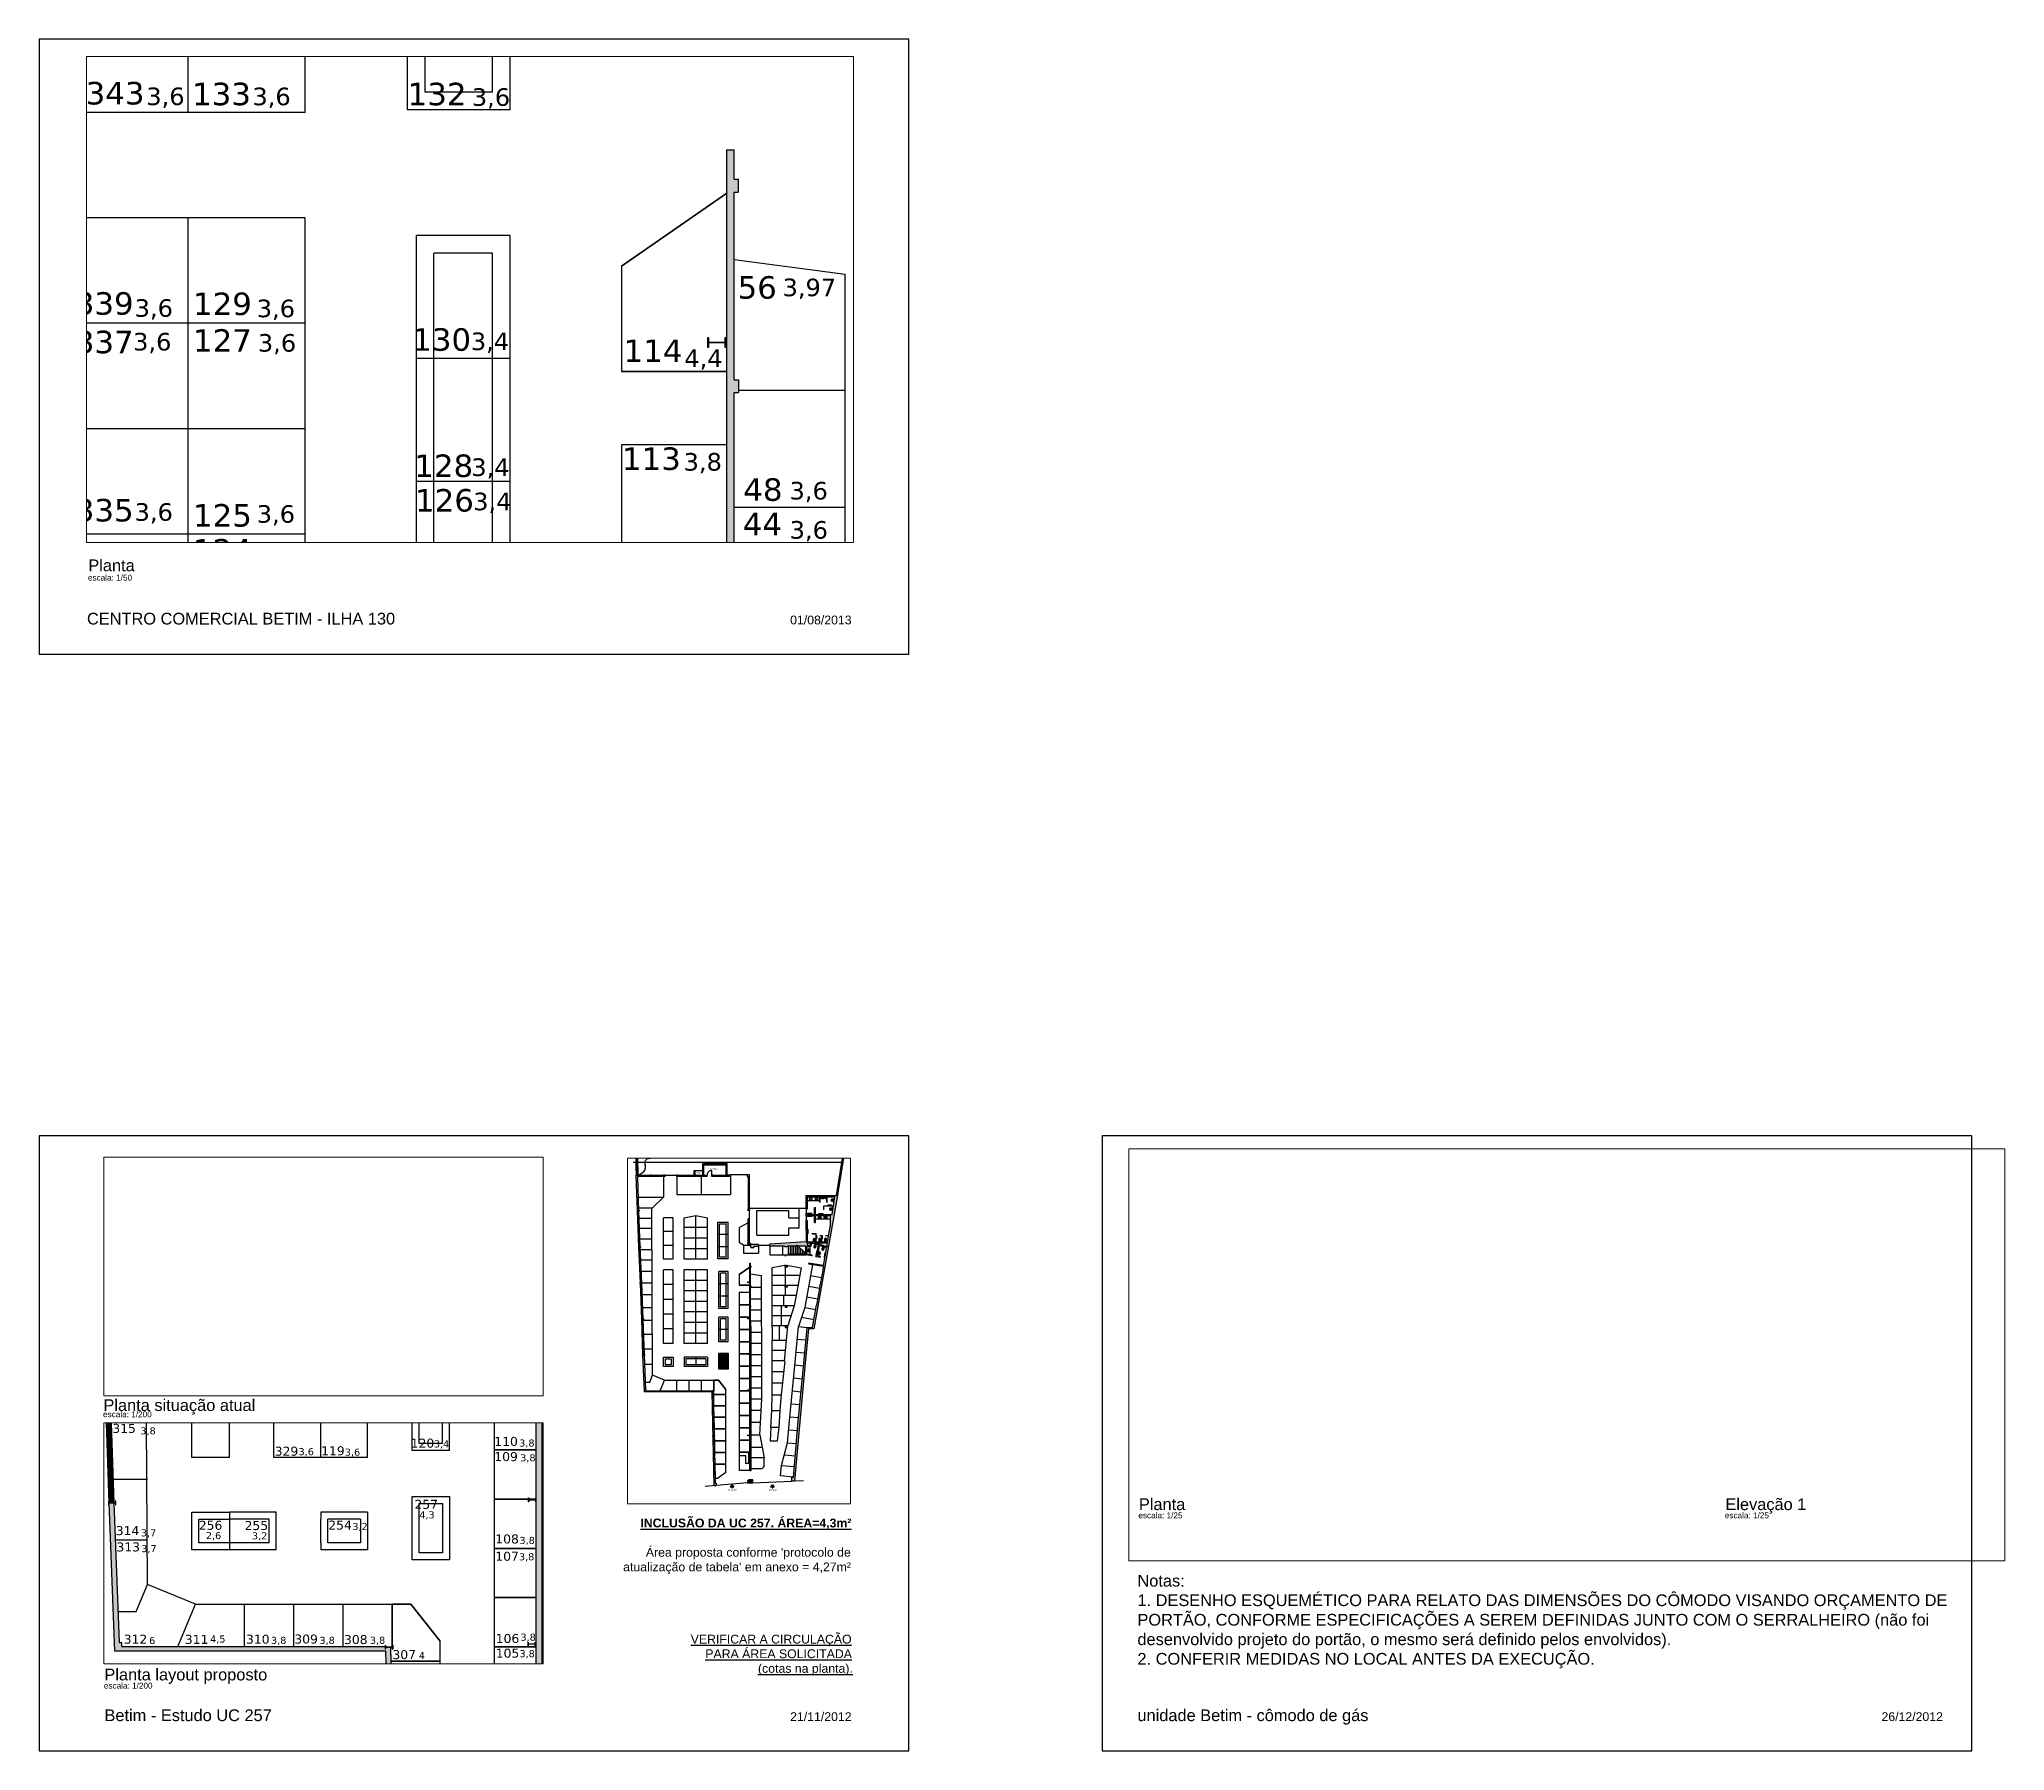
# Paper-space layout 'Plantas - FT A4' of a CAD drawing. Extents: x 397 to 1068, y 105 to 689.
# The model-space entities are those that its viewports show. They can reach past a viewport. Long polylines and large blocks are cut down to what shows.
import ezdxf

# ---------------------------------------------------------------- set-up
doc = ezdxf.new("R2010")
doc.units = 0
doc.header["$LTSCALE"] = 100
doc.header["$MEASUREMENT"] = 0
for name, pattern in [('DASHDOT', [2.5, 1.5, -0.5, 0, -0.5]), ('DASHED', [19.05, 12.7, -6.35]), ('HIDDEN', [0.375, 0.25, -0.125])]:
    doc.linetypes.add(name, pattern=pattern)
doc.layers.get('0').update_dxf_attribs({"linetype": 'CONTINUOUS'})
doc.layers.get('Defpoints').update_dxf_attribs({"linetype": 'CONTINUOUS'})
for name, color, linetype in [('1 - AREA', 2, 'CONTINUOUS'), ('4 - DIVISORIA', 4, 'CONTINUOUS'), ('4 - HACHURA PAREDE', 251, 'CONTINUOUS'), ('4 - P01', 1, 'CONTINUOUS'), ('4 - P02', 2, 'CONTINUOUS'), ('4 - P03', 3, 'CONTINUOUS'), ('4 - P04', 4, 'CONTINUOUS'), ('4 - P05', 5, 'CONTINUOUS'), ('4 - P06', 6, 'CONTINUOUS'), ('4 - SIMBOLOS', 2, 'CONTINUOUS'), ('4 - TRACP', 1, 'DASHDOT'), ('4 - VEGETAÇÃO', 93, 'CONTINUOUS'), ('5 - NUMERAÇÃO', 1, 'CONTINUOUS'), ('5 - TEXTO', 1, 'CONTINUOUS'), ('5 - TITULO 100', 3, 'CONTINUOUS'), ('5 - TITULO 80', 2, 'CONTINUOUS'), ('6 - 9.SINALIZAÇÃO', 50, 'CONTINUOUS'), ('HACHURA PAREDE', 250, 'CONTINUOUS')]:
    doc.layers.add(name, color=color, linetype=linetype)
doc.styles.add('C-75', font='romans.shx', dxfattribs={"height": 15})
doc.styles.add('NUMERAÇAO', font='verdana.TTF', dxfattribs={"height": 30})
doc.styles.add('NUMERAÇÃO', font='verdana.TTF', dxfattribs={"height": 30})
doc.styles.add('Titulo 100', font='ARIAL.TTF', dxfattribs={"height": 40})
doc.styles.add('Titulo 80', font='ARIAL.TTF', dxfattribs={"height": 20})
pattern_1 = [(45, (-28863.88368, -12923.57572), (-0.0883883476, 0.0883883476), [])]

psp = doc.layouts.new('Plantas - FT A4')

# ---------------------------------------------------------------- texts
at = {"layer": '5 - TITULO 100', "attachment_point": 1, "style": 'Titulo 100'}
for s, insert, char_height, width in [('Planta ', (413.66, 511.75), 4, 222.5676), ('\\A1;CENTRO COMERCIAL BETIM - ILHA 130', (413.19, 493.54), 4, 222.5676), ('\\A1;01/08/2013', (653.35, 492.58), 3, 222.5676), ('Planta situação atual', (418.82, 224.88), 4, 222.5676), ('Planta ', (772.46, 191.03), 4, 222.5676), ('Elevação 1', (972.76, 191.03), 4, 222.5676), ("\\A1;{\\fArial|b1|i0|c0|p34;\\W7.3728;\\L  \\W1;INCLUSÃO DA UC 257. ÁREA=4,3m²}\\P{\\W9.5392;        }\\P{\\W8.1759;  }Área proposta conforme 'protocolo de \\P{\\W9.68581; }atualização de tabela' em anexo = 4,27m²", (585.03, 184.12), 3, 88.8586), ('\\A1;Notas:\\P1. DESENHO ESQUEMÉTICO PARA RELATO DAS DIMENSÕES DO CÔMODO VISANDO ORÇAMENTO DE PORTÃO, CONFORME ESPECIFICAÇÕES A SEREM DEFINIDAS JUNTO COM O SERRALHEIRO (não foi desenvolvido projeto do portão, o mesmo será definido pelos envolvidos).\\P2. CONFERIR MEDIDAS NO LOCAL ANTES DA EXECUÇÃO.', (771.96, 164.9), 4, 278.0755), ('\\A1;{\\W9.7238;     }\\P{\\W9.7238;     }\\P{\\W1.5981;\\L \\W1;VERIFICAR A CIRCULAÇÃO \\P{\\W5.88805; }PARA ÁREA SOLICITADA \\P\\W7.1132;   \\W1;(cotas na planta). }', (617.52, 154.45), 3, 56.6118), ('Planta layout proposto', (419.15, 132.85), 4, 222.5676), ('\\A1;Betim - Estudo UC 257', (419.17, 118.94), 4, 222.5676), ('\\A1;21/11/2012', (653.35, 117.97), 3, 222.5676), ('\\A1;unidade Betim - cômodo de gás', (771.96, 118.94), 4, 222.5676), ('\\A1;26/12/2012', (1026.07, 117.97), 3, 222.5676)]:
    psp.add_mtext(s, dxfattribs=dict(at, insert=insert, char_height=char_height, width=width))
at = {"layer": '5 - TITULO 80', "char_height": 2, "width": 63.878, "attachment_point": 1, "style": 'Titulo 80'}
for s, insert in [('\\A1;escala: 1/50', (413.52, 506.55)), ('\\A1;escala: 1/200', (418.68, 220.75)), ('\\A1;escala: 1/25', (772.27, 186.23)), ('\\A1;escala: 1/25', (972.57, 186.23)), ('\\A1;escala: 1/200', (418.97, 128.06))]:
    psp.add_mtext(s, dxfattribs=dict(at, insert=insert))

msp = doc.modelspace()

# ---------------------------------------------------------------- texts
at = {"layer": '1 - AREA', "style": 'NUMERAÇÃO'}
for s, p in [('3,6', (13294.2, -9132.3)), ('3,6', (13475.4, -9132.5)), ('3,6', (13850.1, -9133.6)), ('3,97', (14380.7, -9458.7)), ('3,6', (13274.3, -9493.9)), ('3,6', (13482.8, -9494.6)), ('3,6', (13271.7, -9551.4)), ('3,6', (13484.7, -9553.4)), ('3,4', (13848.4, -9550.8)), ('4,4', (14213, -9579.6)), ('3,8', (14211.7, -9756.6)), ('3,4', (13849.2, -9765.8)), ('3,6', (14392.6, -9805.9)), ('3,4', (13852.4, -9824.3)), ('3,6', (13274.2, -9842.3)), ('3,6', (13482.8, -9845.6)), ('3,6', (14392.8, -9872.8)), ('3,6', (13486.5, -9912.1)), ('3,8', (12595.5, -10485.8)), ('3,4', (13848.6, -10541.5)), ('3,8', (14212.8, -10537.8)), ('3,6', (13270.7, -10574.7)), ('3,6', (13468.3, -10576.7)), ('3,8', (14217, -10601)), ('4,3', (13786.1, -10844.5)), ('3,2', (13500.4, -10894.2)), ('3,7', (12597.6, -10921.4)), ('2,6', (12875.1, -10933)), ('3,2', (13071.9, -10934.1)), ('3,8', (14214, -10953.7)), ('3,7', (12599.2, -10988.6)), ('3,8', (14211.5, -11023.6)), ('3,8', (14218.2, -11366.9)), ('6', (12632.9, -11381.2)), ('4,5', (12893.2, -11374.5)), ('3,8', (13153.2, -11380.4)), ('3,8', (13360, -11380.4)), ('3,8', (13575.2, -11380)), ('3,8', (14213.8, -11437.2)), ('4', (13784.1, -11444.7)), ('4,1', (13781.4, -11500.6))]:
    msp.add_text(s, height=30, dxfattribs=at).set_placement(p)
at = {"layer": '4 - SIMBOLOS', "color": 251, "style": 'NUMERAÇAO'}
for p in [(-19744.3, -13098.7), (-19055.3, -13098.2)]:
    msp.add_text('ENTRADA', height=24, dxfattribs=at).set_placement(p)
at = {"layer": '5 - NUMERAÇÃO', "style": 'NUMERAÇAO'}
for s, p in [('343', (13190.6, -9131.2)), ('133', (13372.4, -9132.5)), ('132', (13740.5, -9132.6)), ('56', (14303.9, -9462.9)), ('339', (13172.1, -9490.3)), ('129', (13374, -9490.9)), ('127', (13374, -9553.5)), ('130', (13748.3, -9551.9)), ('337', (13172.1, -9556.1)), ('114', (14109.4, -9571.1)), ('128', (13751.9, -9767.5)), ('113', (14106.4, -9755.4)), ('48', (14313.7, -9808.2)), ('126', (13753.1, -9826.5)), ('335', (13172.1, -9843.4)), ('125', (13374, -9852.2)), ('44', (14312.8, -9867.1)), ('124', (13374, -9911.9)), ('334', (13172.1, -9924)), ('315', (12475.6, -10479.4)), ('120', (13749.6, -10542.4)), ('110', (14106.4, -10534.9)), ('329', (13168.9, -10576.8)), ('119', (13367.1, -10575)), ('32', (14315.6, -10561.3)), ('109', (14106.4, -10600)), ('30', (14316.8, -10625.5)), ('257', (13765.5, -10803.7)), ('256', (12844.9, -10893.1)), ('255', (13040.4, -10894.2)), ('254', (13397.7, -10892.4)), ('314', (12490.4, -10916)), ('108', (14110.7, -10951.6)), ('28', (14315.6, -10950.4)), ('313', (12493.4, -10985.7)), ('24', (14314.8, -11010.1)), ('107', (14110.7, -11025.5)), ('22', (14313.3, -11324)), ('312', (12524.3, -11379.5)), ('311', (12785.3, -11380.3)), ('310', (13046.4, -11379.5)), ('309', (13252.7, -11378.9)), ('308', (13464.8, -11381.1)), ('106', (14112.5, -11376.6)), ('18', (14313.1, -11385.3)), ('307', (13671.6, -11445.5)), ('105', (14112.5, -11439.1)), ('306', (13671.5, -11506.3))]:
    msp.add_text(s, height=38.4, dxfattribs=at).set_placement(p)
at = {"layer": '5 - TEXTO', "color": 251}
for s, height, style, p in [('JARDIM', 19, 'C-75', (-21185.4, -7407.2)), ('COZINHA', 23, 'NUMERAÇAO', (-20043.8, -7617.1)), ('GÁS', 23, 'NUMERAÇAO', (-20270.2, -7676.5)), ('S', 23, 'NUMERAÇAO', (-18764, -9108.6))]:
    msp.add_text(s, height=height, dxfattribs=dict(at, style=style)).set_placement(p)

# ---------------------------------------------------------------- blocks, each defined once
blk = doc.blocks.new('SETA4')
at = {"layer": '4 - SIMBOLOS'}
for p, q in [((0, 0), (260, 260)), ((260, 137), (260, 260)), ((0, 0), (260, -260)), ((168, 45), (260, 137)), ((168, 45), (421, 45)), ((168, -45), (421, -45)), ((168, -45), (260, -137)), ((260, -260), (260, -137))]:
    blk.add_line(p, q, dxfattribs=at)
at = {"layer": '4 - SIMBOLOS', "linetype": 'Continuous'}
blk.add_line((421, 45), (421, -45), dxfattribs=at)

# ---------------------------------------------------------------- hatches: boundary and pattern name
at = {"layer": '4 - HACHURA PAREDE', "ltscale": 0.2}
h = msp.add_hatch(dxfattribs=at)
h.set_pattern_fill('ANSI31', color=251, style=0)
h.set_pattern_definition(pattern_1)
h.paths.add_polyline_path([(-21282.7, -7323), (-21297.6, -6676), (-20962.6, -6676), (-20962.6, -6656), (-21298, -6656), (-21299.6, -6584.9), (-21227.6, -6584.9), (-21227.6, -6569.9), (-21300, -6569.9), (-21304.1, -6391.9), (-21119.9, -6391.9), (-21119.9, -6569.9), (-21170.1, -6569.9), (-21170.1, -6584.9), (-21104.9, -6584.9), (-21104.9, -6366.9), (-21332.1, -6366.9), (-21301.2, -7710), (-21273.8, -7710), (-21282.1, -7349.5), (-21257.1, -7349.5), (-21257.1, -7343), (-20843.6, -7343), (-20843.6, -6656), (-20872.6, -6656), (-20872.6, -6676), (-20863.6, -6676), (-20863.6, -7323)])
h = msp.add_hatch(dxfattribs=at)
h.set_pattern_fill('ANSI31', color=251, style=0)
h.set_pattern_definition(pattern_1)
h.paths.add_polyline_path([(-17679.2, -6815), (-17702.8, -6959.4, -0.057903), (-17699.7, -6957.2, -0.244009), (-17696, -6962.8, -0.287728), (-17689.5, -6967.2, -0.1746), (-17690.3, -6977, -0.205226), (-17691.3, -6995.5, -0.068851), (-17692.9, -6999.7, -0.068851), (-17697.4, -6999.4, -0.127715), (-17708.9, -6996.9), (-17896.2, -8142.3), (-17875.9, -8142.3), (-17656.3, -6798.9), (-19028.5, -6545.6), (-19032.1, -6565.3), (-17880, -6778, -0.11743), (-17869.1, -6779.1, -0.1746), (-17859.3, -6778.1, -0.216693), (-17855.2, -6782.5)])
h = msp.add_hatch(dxfattribs=at)
h.set_pattern_fill('ANSI31', color=251, style=0)
h.set_pattern_definition(pattern_1)
h.paths.add_polyline_path([(-21278.8, -7489.4), (-21306.3, -7489.4), (-21301.2, -7710), (-21273.8, -7710)])
h = msp.add_hatch(dxfattribs=at)
h.set_pattern_fill('ANSI31', color=251, style=0)
h.set_pattern_definition(pattern_1)
h.paths.add_polyline_path([(-17882.3, -8057.3), (-17862, -8057.3), (-17769.2, -7489.4), (-17789.5, -7489.4)])
h = msp.add_hatch(color=251, dxfattribs=at)
h.paths.add_polyline_path([(-19746.2, -7510), (-19811.2, -7510), (-19811.2, -7530), (-19766.2, -7530), (-19766.2, -7710), (-19746.2, -7710)])
h.paths.add_polyline_path([(-19911.2, -7510), (-20001.2, -7510), (-20001.2, -7530), (-19911.2, -7530)])
h.paths.add_polyline_path([(-20001.2, -7521.5), (-20101.2, -7521.5), (-20101.2, -7530), (-20001.2, -7530)])
h.paths.add_polyline_path([(-20001.2, -7518.5), (-20101.2, -7518.5), (-20101.2, -7521.5), (-20001.2, -7521.5)])
h.paths.add_polyline_path([(-20001.2, -7510), (-20101.2, -7510), (-20101.2, -7518.5), (-20001.2, -7518.5)])
h.paths.add_polyline_path([(-19811.2, -7521.5), (-19911.2, -7521.5), (-19911.2, -7530), (-19811.2, -7530)])
h.paths.add_polyline_path([(-19811.2, -7518.5), (-19911.2, -7518.5), (-19911.2, -7521.5), (-19811.2, -7521.5)])
h.paths.add_polyline_path([(-19811.2, -7510), (-19911.2, -7510), (-19911.2, -7518.5), (-19811.2, -7518.5)])
h.paths.add_polyline_path([(-20163.2, -7510), (-20163.2, -7710), (-20146.2, -7710), (-20146.2, -7530), (-20101.2, -7530), (-20101.2, -7510)])
h.paths.add_polyline_path([(-20296.2, -7628), (-20312.2, -7628), (-20312.2, -7705), (-20296.2, -7705)])
h = msp.add_hatch(dxfattribs=at)
h.set_pattern_fill('ANSI31', color=251, style=0)
h.set_pattern_definition(pattern_1)
h.paths.add_polyline_path([(-21280.2, -7739), (-21269.2, -7739), (-21269.2, -7730), (-21041.2, -7730), (-21041.2, -7705), (-21065.2, -7705), (-21065.2, -7710), (-21301.2, -7710), (-21280.2, -8316.5), (-21260.2, -8316.5)])
h.paths.add_polyline_path([(-21256.2, -8934.5), (-21236.2, -8934.5), (-21260.1, -8317.5), (-21280.2, -8317.5)])
h.paths.add_polyline_path([(-21236.1, -8935.5), (-21256.2, -8935.5), (-21230.2, -9549.5), (-21210.2, -9549.5)])
h = msp.add_hatch(color=251, dxfattribs=at)
h.paths.add_polyline_path([(-20832.2, -7710), (-21041.2, -7710), (-21041.2, -7730), (-20832.2, -7730)])
h.paths.add_polyline_path([(-20808.2, -7705), (-20832.2, -7705), (-20832.2, -7710), (-20832.2, -7730), (-20808.2, -7730)])
h.paths.add_polyline_path([(-20585.2, -7710), (-20585.2, -7705), (-20609.2, -7705), (-20609.2, -7730), (-20585.2, -7730)])
h.paths.add_polyline_path([(-20303.2, -7710), (-20585.2, -7710), (-20585.2, -7730), (-20303.2, -7730)])
h.paths.add_polyline_path([(-20091.2, -7730), (-20091.2, -7710), (-20279.2, -7710), (-20279.2, -7705), (-20303.2, -7705), (-20303.2, -7730)])
h.paths.add_polyline_path([(-20011.2, -7705), (-20011.2, -7730), (-19689.2, -7730), (-19689.2, -7705), (-19748.7, -7705), (-19748.7, -7710), (-19985.7, -7710), (-19985.7, -7705)])
msp.add_hatch(color=251, dxfattribs=at).paths.add_polyline_path([(-20303.2, -7705), (-20312.2, -7705), (-20312.2, -7710), (-20303.2, -7710)])
at = {"layer": '4 - HACHURA PAREDE'}
h = msp.add_hatch(color=251, dxfattribs=at)
h.paths.add_polyline_path([(-19366.2, -8313.5), (-19363.7, -8313.5), (-19363.7, -7705), (-19406.7, -7705), (-19406.7, -7730), (-19389.2, -7730), (-19389.2, -8304.5), (-19367.2, -8304.5), (-19367.2, -8296.5), (-19366.2, -8296.5)])
h.paths.add_polyline_path([(-19389.2, -8313.5), (-19367.2, -8313.5), (-19367.2, -8305.5), (-19389.2, -8305.5)], flags=17)
h = msp.add_hatch(color=251, dxfattribs=at)
h.paths.add_polyline_path([(-18018.3, -8940.1), (-18251, -8865.5), (-18036.3, -8865.5), (-18047, -8930.9), (-18018.3, -8940.1), (-17862, -8057.3), (-18396.4, -8057.3), (-18396.4, -8077.3), (-17907.4, -8077.3), (-17957, -8380.3), (-18241.4, -8380.3), (-18241.4, -8260.3), (-18256.4, -8260.3), (-18256.4, -8380.3), (-18376.4, -8380.3), (-18376.4, -8364.3), (-18396.4, -8364.3), (-18396.4, -8404.3), (-18376.4, -8404.3), (-18376.4, -8395.3), (-18256.4, -8395.3), (-18256.4, -8515.3), (-18241.4, -8515.3), (-18241.4, -8395.3), (-17991.4, -8395.3), (-17991.4, -8591), (-18033.3, -8847.3), (-18396.4, -8847.3), (-18396.4, -8847.3), (-18559.5, -8857.5), (-18538.1, -8920), (-18404.9, -8920), (-18404.9, -9067.3), (-18396.2, -9068.7), (-18301.1, -9084.2), (-18298.7, -9069.4), (-18390, -9054.5), (-18390, -8930), (-18321.8, -8930), (-18301, -8870.5), (-18190.8, -8905.8), (-18219.7, -9082.3), (-18229.6, -9080.7), (-18232, -9095.5), (-18157, -9107.8), (-18154.6, -9093), (-18200, -9085.6), (-18171.6, -8912), (-18050.3, -8950.9), (-18075.6, -9105.9), (-18085.5, -9104.3), (-18087.9, -9119.1), (-18078, -9120.7), (-18097, -9236.8), (-18105.1, -9236.8), (-18107.2, -9249.3), (-18354.4, -9211), (-18356, -9221.3), (-18100.9, -9260.8), (-18157.9, -9579.8), (-18165.3, -9578.5), (-18170.3, -9606.5), (-18162.9, -9607.9), (-18220.7, -9931.7), (-18229, -9930.3), (-18233.6, -9955.8), (-18225.2, -9957.3), (-18282.4, -10277.8), (-18290.3, -10276.4), (-18296.3, -10309.8), (-18380.1, -10309.8), (-18438.7, -10917.3), (-18532.7, -11917.3), (-18614.7, -12864.3), (-18615, -12864.3), (-18645.7, -12864.3), (-18645.7, -12932.3), (-18595.5, -12932.3), (-18507.8, -11919.5), (-18413.8, -10919.6), (-18357.4, -10334.8), (-18267.2, -10334.8)])
h.paths.add_polyline_path([(-18336, -8910.1), (-18376.4, -8910.1), (-18376.4, -8865.5), (-18320.4, -8865.5)], flags=16)
for color, points in [(251, [(-18376.4, -8260.3), (-18396.4, -8260.3), (-18396.4, -8283.3), (-18376.4, -8283.3)]), (251, [(-18376.4, -8485.3), (-18396.4, -8485.3), (-18396.4, -8647.3), (-18376.4, -8647.3)]), (251, [(-19349.7, -9209), (-19362.2, -9209), (-19362.2, -12719), (-19337.2, -12719), (-19337.2, -10294.8), (-19341.7, -10294.8), (-19341.7, -10268.8), (-19349.7, -10268.8), (-19349.7, -9965.8), (-19342.2, -9965.8), (-19342.7, -9940.8), (-19349.7, -9940.8), (-19349.7, -9623.3), (-19342.2, -9623.3), (-19342.4, -9601.3), (-19349.7, -9601.3), (-19349.7, -9280.8), (-19342.7, -9280.8), (-19342.5, -9258.8), (-19349.7, -9258.8)]), (256, [(14298, -9209), (14285.5, -9209), (14285.5, -12719), (14310.5, -12719), (14310.5, -10294.8), (14306, -10294.8), (14306, -10268.8), (14298, -10268.8), (14298, -9965.8), (14305.5, -9965.8), (14305, -9940.8), (14298, -9940.8), (14298, -9623.3), (14305.5, -9623.3), (14305.3, -9601.3), (14298, -9601.3), (14298, -9280.8), (14305, -9280.8), (14305.2, -9258.8), (14298, -9258.8)]), (251, [(-20006.2, -11391.5), (-21131.2, -11391.5), (-21131.2, -11374), (-21142.2, -11374), (-21166.1, -10778.5), (-21186.2, -10778.5), (-21160.7, -11411.5), (-20003.8, -11411.5), (-19988.2, -12163), (-19968.2, -12163), (-19984.2, -11395), (-20005.2, -11395), (-20005.2, -11403), (-20006.2, -11403)]), (256, [(13641.5, -11391.5), (12516.5, -11391.5), (12516.5, -11374), (12505.5, -11374), (12481.5, -10778.5), (12461.5, -10778.5), (12487, -11411.5), (13643.8, -11411.5), (13659.5, -12163), (13679.5, -12163), (13663.5, -11395), (13642.5, -11395), (13642.5, -11403), (13641.5, -11403)]), (251, [(-19968.2, -12164), (-19988.4, -12164), (-19971, -13011), (-19933.4, -13011), (-19933.4, -12971), (-19951.4, -12971)]), (251, [(-19376.7, -12632.5), (-19362.2, -12632.5), (-19362.2, -12442.5), (-19376.7, -12442.5)]), (251, [(-19362.2, -12752.5), (-19337.2, -12752.5), (-19337.2, -12719), (-19362.2, -12719)]), (251, [(-19308.7, -12914.5), (-19386.2, -12914.5), (-19386.2, -12931.5), (-19401.2, -12931.5), (-19401.2, -12965), (-19308.7, -12965)])]:
    msp.add_hatch(color=color, dxfattribs=at).paths.add_polyline_path(points)
h = msp.add_hatch(color=251, dxfattribs=at)
h.paths.add_polyline_path([(-19363.7, -8456), (-19388, -8456), (-19388.2, -8878.9), (-19364.7, -8878.9), (-19364.7, -8870.9), (-19363.7, -8870.9)])
h.paths.add_polyline_path([(-19018.7, -8886.5), (-19018.7, -8920), (-18766.5, -8920), (-18766.5, -8926), (-18724.5, -8926), (-18724.5, -8920), (-18538.1, -8920), (-18553.2, -8857.2)])
h.paths.add_polyline_path([(-19290.2, -8944), (-19290.2, -8920), (-19210.7, -8920), (-19210.7, -8886), (-19363.7, -8886), (-19363.7, -8901), (-19342.2, -8901), (-19342.2, -8944)])
h = msp.add_hatch(color=251, dxfattribs=at)
h.paths.add_polyline_path([(-18725.2, -9256.8), (-18754.7, -9256.8), (-18754.7, -9280.8), (-18725.2, -9280.8)])
h.paths.add_polyline_path([(-18725.2, -9596.3), (-18754.7, -9596.3), (-18754.7, -9619.8), (-18725.2, -9619.8)])
h.paths.add_polyline_path([(-18725.2, -9939.8), (-18754.7, -9939.8), (-18754.7, -9962.8), (-18725.2, -9962.8)])
h.paths.add_polyline_path([(-18725.2, -10279.8), (-18754.7, -10279.8), (-18754.7, -10309.3), (-18725.2, -10309.3)])
at = {"layer": '4 - HACHURA PAREDE', "ltscale": 0.2}
h = msp.add_hatch(dxfattribs=at)
h.set_pattern_fill('ANSI31', color=251, style=0)
h.set_pattern_definition(pattern_1)
h.paths.add_polyline_path([(-21186.1, -10166.5), (-21206.2, -10166.5), (-21186.2, -10777.5), (-21166.2, -10777.5)])
h.paths.add_polyline_path([(-21210.1, -9550.5), (-21230.2, -9550.5), (-21206.2, -10165.5), (-21186.2, -10165.5)])
h = msp.add_hatch(dxfattribs=at)
h.set_pattern_fill('ANSI31', color=256, style=0)
h.set_pattern_definition([(45, (4783.79726, -12923.57572), (-0.0883883476, 0.0883883476), [])])
h.paths.add_polyline_path([(12461.5, -10166.5), (12441.5, -10166.5), (12461.5, -10777.5), (12481.5, -10777.5)])
h.paths.add_polyline_path([(12437.5, -9550.5), (12417.5, -9550.5), (12441.5, -10165.5), (12461.5, -10165.5)])
h = msp.add_hatch(color=253, dxfattribs=at)
h.dxf.hatch_style = 1
h.paths.add_polyline_path([(-19892.2, -10751.5), (-19732.2, -10751.5), (-19732.2, -11021.5), (-19892.2, -11021.5)])
at = {"layer": '4 - SIMBOLOS'}
msp.add_hatch(color=251, dxfattribs=at).paths.add_polyline_path([(-18762.9, -9083.6), (-18742.9, -9083.6), (-18752.9, -9073.6)])
h = msp.add_hatch(dxfattribs=at)
h.set_pattern_fill('ANSI31', color=251, scale=4, style=0)
h.set_pattern_definition([(45, (-19651.8921, -12881.382), (-0.3535534, 0.3535534), [])])
h.paths.add_polyline_path([(-19659.3, -13018.7), (-19648.2, -13029.8), (-19633.5, -13029.8), (-19664.7, -12998.6), (-19695.9, -13029.8), (-19681.2, -13029.8), (-19670.1, -13018.7), (-19670.1, -13049.1), (-19659.3, -13049.1)])
h = msp.add_hatch(dxfattribs=at)
h.set_pattern_fill('ANSI31', color=251, scale=4, style=0)
h.set_pattern_definition([(45, (-18962.89295, -12880.8498), (-0.3535534, 0.3535534), [])])
h.paths.add_polyline_path([(-18970.3, -13018.2), (-18959.2, -13029.3), (-18944.5, -13029.3), (-18975.7, -12998), (-19006.9, -13029.3), (-18992.2, -13029.3), (-18981.1, -13018.2), (-18981.1, -13048.5), (-18970.3, -13048.5)])
at = {"layer": 'HACHURA PAREDE', "ltscale": 0.2}
h = msp.add_hatch(color=251, dxfattribs=at)
h.dxf.hatch_style = 1
h.paths.add_polyline_path([(-19340.7, -8876), (-19363.7, -8876), (-19363.7, -8886), (-19340.7, -8886)])

# ---------------------------------------------------------------- linework, layer by layer
at = {"color": 251}
for p, q in [((-18342.6, -8120.5), (-18342.6, -8104.5)), ((-18319.6, -8090.3), (-18319.6, -8105.3)), ((-18317.6, -8090.3), (-18317.6, -8105.3)), ((-18294.6, -8120.5), (-18294.6, -8104.5)), ((-18244.4, -8120.5), (-18244.4, -8104.5)), ((-18221.4, -8090.3), (-18221.4, -8105.3)), ((-18219.4, -8090.3), (-18219.4, -8105.3)), ((-18196.4, -8120.5), (-18196.4, -8104.5)), ((-17974.4, -8133.8), (-17974.4, -8135.3)), ((-17974.4, -8136.9), (-17974.4, -8135.3)), ((-17973.5, -8133.8), (-17973.5, -8135.3)), ((-17973.5, -8136.9), (-17973.5, -8135.3)), ((-17969.1, -8135.3), (-17969.1, -8131.5)), ((-17969.1, -8135.3), (-17969.1, -8139.2)), ((-17955.7, -8134.3), (-17955.4, -8131.4)), ((-17955.7, -8135.3), (-17955.7, -8134.3)), ((-17955.7, -8135.3), (-17955.7, -8136.3)), ((-17955.7, -8135.3), (-17955.7, -8135.3)), ((-17955.7, -8135.3), (-17955.7, -8135.3)), ((-17955.7, -8136.3), (-17955.4, -8139.2)), ((-17955.4, -8131.4), (-17955.4, -8130.9)), ((-17945.9, -8129.8), (-17954.1, -8129.8)), ((-17952.2, -8122.9), (-17952.2, -8122.9)), ((-17945.9, -8129.8), (-17940.2, -8128.7)), ((-17945.9, -8135.3), (-17945.9, -8129.8)), ((-17945.9, -8135.3), (-17945.9, -8140.9)), ((-17935.8, -8134.2), (-17935.8, -8135.3)), ((-17935.8, -8136.5), (-17935.8, -8135.3)), ((-17935.8, -8135.3), (-17935.8, -8135.3)), ((-17935.8, -8135.3), (-17935.8, -8135.3)), ((-17929.4, -8127), (-17933.6, -8127)), ((-17931.5, -8124.9), (-17931.5, -8129.1)), ((-17931.5, -8127), (-17931.5, -8124.9)), ((-17927.9, -8135.3), (-17927.9, -8122.3)), ((-17927.9, -8130.3), (-17923.8, -8131.3)), ((-17924.7, -8131.9), (-17927.9, -8131.9)), ((-17927.9, -8135.3), (-17927.9, -8148.4)), ((-17924.7, -8135.3), (-17924.7, -8131.8)), ((-17924.7, -8135.3), (-17924.7, -8138.9)), ((-17923.9, -8131.3), (-17924.2, -8131.3)), ((-17923.4, -8135.3), (-17923.4, -8131.8)), ((-17923.4, -8135.3), (-17923.4, -8138.9)), ((-17955.4, -8139.2), (-17955.4, -8139.8)), ((-17945.9, -8140.9), (-17954.1, -8140.9)), ((-17952.2, -8147.7), (-17952.2, -8147.7)), ((-17945.9, -8140.9), (-17940.2, -8141.9)), ((-17929.5, -8142.9), (-17933.5, -8142.9)), ((-17931.5, -8144.9), (-17931.5, -8140.9)), ((-17924.7, -8138.8), (-17927.9, -8138.8)), ((-17927.9, -8140.4), (-17923.8, -8139.4)), ((-17923.9, -8139.4), (-17924.2, -8139.4)), ((-17997.8, -8285.5), (-17997.8, -8287.1)), ((-17997.8, -8288.6), (-17997.8, -8287.1)), ((-17996.8, -8285.5), (-17996.8, -8287.1)), ((-17996.8, -8288.6), (-17996.8, -8287.1)), ((-17992.4, -8287.1), (-17992.4, -8283.2)), ((-17992.4, -8287.1), (-17992.4, -8290.9)), ((-17979.1, -8286.1), (-17978.8, -8283.2)), ((-17979.1, -8287.1), (-17979.1, -8286.1)), ((-17979.1, -8287.1), (-17979.1, -8288.1)), ((-17979.1, -8287.1), (-17979.1, -8287.1)), ((-17979.1, -8287.1), (-17979.1, -8287.1)), ((-17979.1, -8288.1), (-17978.8, -8291)), ((-17978.8, -8283.2), (-17978.7, -8282.6)), ((-17969.2, -8281.5), (-17977.5, -8281.5)), ((-17975.5, -8274.7), (-17975.6, -8274.7)), ((-17969.2, -8281.5), (-17963.6, -8280.5)), ((-17969.2, -8287.1), (-17969.2, -8281.5)), ((-17969.2, -8287.1), (-17969.2, -8292.6)), ((-17959.2, -8285.9), (-17959.2, -8287.1)), ((-17959.2, -8288.2), (-17959.2, -8287.1)), ((-17959.2, -8287.1), (-17959.2, -8287.1)), ((-17959.2, -8287.1), (-17959.2, -8287.1)), ((-17952.8, -8278.7), (-17957, -8278.7)), ((-17954.9, -8276.6), (-17954.9, -8280.8)), ((-17954.9, -8278.7), (-17954.9, -8276.6)), ((-17951.2, -8287.1), (-17951.2, -8274)), ((-17951.2, -8282), (-17947.2, -8283.1)), ((-17948, -8283.6), (-17951.2, -8283.6)), ((-17951.2, -8287.1), (-17951.2, -8300.1)), ((-17948, -8287.1), (-17948, -8283.5)), ((-17948, -8287.1), (-17948, -8290.6)), ((-17947.3, -8283), (-17947.5, -8283)), ((-17946.8, -8287.1), (-17946.8, -8283.5)), ((-17946.8, -8287.1), (-17946.8, -8290.6)), ((-17978.8, -8291), (-17978.7, -8291.5)), ((-17969.2, -8292.6), (-17977.5, -8292.6)), ((-17975.5, -8299.5), (-17975.6, -8299.5)), ((-17969.2, -8292.6), (-17963.6, -8293.7)), ((-17952.9, -8294.6), (-17956.9, -8294.6)), ((-17954.9, -8296.6), (-17954.9, -8292.6)), ((-17948, -8290.5), (-17951.2, -8290.5)), ((-17951.2, -8292.1), (-17947.2, -8291.1)), ((-17947.3, -8291.1), (-17947.5, -8291.1)), ((-18165.8, -8406.6), (-18165.8, -8421.6)), ((-18163.8, -8406.6), (-18163.8, -8421.6)), ((-18066.8, -8406.6), (-18066.8, -8421.6)), ((-18064.8, -8406.6), (-18064.8, -8421.6)), ((-18188.8, -8436.7), (-18188.8, -8420.7)), ((-18140.8, -8436.7), (-18140.8, -8420.7)), ((-18089.8, -8436.7), (-18089.8, -8420.7)), ((-18041.8, -8436.7), (-18041.8, -8420.7)), ((-18263.9, -8791.8), (-18262.4, -8791.8)), ((-18263.9, -8792.8), (-18262.4, -8792.8)), ((-18260.8, -8791.8), (-18262.4, -8791.8)), ((-18260.8, -8792.8), (-18262.4, -8792.8)), ((-18168, -8789.6), (-18166.4, -8789.6)), ((-18168, -8790.6), (-18166.4, -8790.6)), ((-18164.8, -8789.6), (-18166.4, -8789.6)), ((-18164.8, -8790.6), (-18166.4, -8790.6)), ((-18070.5, -8792.5), (-18074.4, -8792.5)), ((-18072.1, -8787.1), (-18070.5, -8787.1)), ((-18072.1, -8788.1), (-18070.5, -8788.1)), ((-18069, -8787.1), (-18070.5, -8787.1)), ((-18069, -8788.1), (-18070.5, -8788.1)), ((-18070.5, -8792.5), (-18066.7, -8792.5)), ((-18262.4, -8797.2), (-18266.2, -8797.2)), ((-18262.4, -8797.2), (-18258.5, -8797.2)), ((-18171.9, -8818.2), (-18171.9, -8809.9)), ((-18170.3, -8808.7), (-18170.8, -8808.7)), ((-18167.4, -8808.4), (-18170.3, -8808.7)), ((-18166.4, -8795), (-18170.2, -8795)), ((-18166.4, -8808.4), (-18167.4, -8808.4)), ((-18166.4, -8795), (-18162.5, -8795)), ((-18166.4, -8808.4), (-18166.4, -8808.4)), ((-18166.4, -8808.4), (-18166.4, -8808.4)), ((-18166.4, -8808.4), (-18165.4, -8808.4)), ((-18165.4, -8808.4), (-18162.5, -8808.7)), ((-18162.5, -8808.7), (-18162, -8808.7)), ((-18160.8, -8818.2), (-18160.8, -8809.9)), ((-18082.9, -8809.4), (-18082.9, -8809.3)), ((-18076.1, -8815.7), (-18076.1, -8807.4)), ((-18074.4, -8806.1), (-18075, -8806.2)), ((-18071.5, -8805.8), (-18074.4, -8806.1)), ((-18070.5, -8805.8), (-18071.5, -8805.8)), ((-18070.5, -8805.8), (-18070.5, -8805.8)), ((-18070.5, -8805.8), (-18070.5, -8805.8)), ((-18070.5, -8805.8), (-18069.5, -8805.8)), ((-18069.5, -8805.8), (-18066.6, -8806.1)), ((-18066.6, -8806.1), (-18066.1, -8806.2)), ((-18065, -8815.7), (-18065, -8807.4)), ((-18058.1, -8809.4), (-18058.1, -8809.3)), ((-18274.8, -8814.1), (-18274.8, -8814)), ((-18267.9, -8820.4), (-18269, -8826)), ((-18267.9, -8820.4), (-18267.9, -8812.1)), ((-18262.4, -8820.4), (-18267.9, -8820.4)), ((-18266.3, -8810.8), (-18266.8, -8810.9)), ((-18263.4, -8810.5), (-18266.3, -8810.8)), ((-18262.4, -8810.5), (-18263.4, -8810.5)), ((-18262.4, -8810.5), (-18262.4, -8810.5)), ((-18262.4, -8810.5), (-18262.4, -8810.5)), ((-18262.4, -8810.5), (-18261.4, -8810.5)), ((-18262.4, -8820.4), (-18256.8, -8820.4)), ((-18261.4, -8810.5), (-18258.5, -8810.8)), ((-18258.5, -8810.8), (-18258, -8810.9)), ((-18256.8, -8820.4), (-18256.8, -8812.1)), ((-18256.8, -8820.4), (-18255.8, -8826)), ((-18250, -8814.1), (-18250, -8814)), ((-18178.8, -8811.9), (-18178.8, -8811.8)), ((-18171.9, -8818.2), (-18173, -8823.8)), ((-18166.4, -8818.2), (-18171.9, -8818.2)), ((-18166.4, -8818.2), (-18160.8, -8818.2)), ((-18160.8, -8818.2), (-18159.8, -8823.8)), ((-18154, -8811.9), (-18154, -8811.8)), ((-18076.1, -8815.7), (-18077.1, -8821.3)), ((-18070.5, -8815.7), (-18076.1, -8815.7)), ((-18071.7, -8825.7), (-18070.5, -8825.7)), ((-18070.5, -8815.7), (-18065, -8815.7)), ((-18070.5, -8825.7), (-18070.5, -8825.7)), ((-18070.5, -8825.7), (-18070.5, -8825.7)), ((-18069.4, -8825.7), (-18070.5, -8825.7)), ((-18065, -8815.7), (-18063.9, -8821.3)), ((-18262.4, -8838.4), (-18275.4, -8838.3)), ((-18271.9, -8834.7), (-18267.9, -8834.7)), ((-18269.9, -8836.7), (-18269.9, -8832.7)), ((-18267.4, -8838.4), (-18266.4, -8842.4)), ((-18266.4, -8842.3), (-18266.4, -8842)), ((-18262.4, -8841.6), (-18265.9, -8841.6)), ((-18262.4, -8842.8), (-18265.9, -8842.8)), ((-18265.8, -8841.6), (-18265.8, -8838.4)), ((-18263.5, -8830.4), (-18262.4, -8830.4)), ((-18262.4, -8830.4), (-18262.4, -8830.4)), ((-18262.4, -8830.4), (-18262.4, -8830.4)), ((-18261.2, -8830.4), (-18262.4, -8830.4)), ((-18262.4, -8838.4), (-18249.3, -8838.4)), ((-18262.4, -8841.6), (-18258.8, -8841.6)), ((-18262.4, -8842.8), (-18258.8, -8842.8)), ((-18258.9, -8841.6), (-18258.9, -8838.4)), ((-18257.3, -8838.4), (-18258.4, -8842.4)), ((-18258.3, -8842.3), (-18258.3, -8842)), ((-18251.9, -8834.7), (-18256.1, -8834.7)), ((-18254, -8836.8), (-18254, -8832.6)), ((-18254, -8834.7), (-18251.9, -8834.7)), ((-18166.4, -8836.2), (-18179.4, -8836.2)), ((-18175.9, -8832.5), (-18171.9, -8832.5)), ((-18173.9, -8834.6), (-18173.9, -8830.5)), ((-18171.4, -8836.2), (-18170.4, -8840.3)), ((-18170.4, -8840.2), (-18170.4, -8839.9)), ((-18166.4, -8839.4), (-18169.9, -8839.4)), ((-18166.4, -8840.6), (-18169.9, -8840.6)), ((-18169.8, -8839.4), (-18169.8, -8836.2)), ((-18167.5, -8828.2), (-18166.4, -8828.2)), ((-18166.4, -8828.2), (-18166.4, -8828.2)), ((-18166.4, -8828.2), (-18166.4, -8828.2)), ((-18165.2, -8828.2), (-18166.4, -8828.2)), ((-18166.4, -8836.2), (-18153.4, -8836.2)), ((-18166.4, -8839.4), (-18162.8, -8839.4)), ((-18166.4, -8840.6), (-18162.8, -8840.6)), ((-18163, -8839.4), (-18163, -8836.2)), ((-18161.4, -8836.2), (-18162.4, -8840.3)), ((-18162.4, -8840.2), (-18162.4, -8839.9)), ((-18156, -8832.5), (-18160.2, -8832.5)), ((-18158, -8834.6), (-18158, -8830.4)), ((-18158, -8832.5), (-18156, -8832.5)), ((-18070.5, -8833.7), (-18083.6, -8833.7)), ((-18080.1, -8830), (-18076.1, -8830)), ((-18078.1, -8832), (-18078.1, -8828)), ((-18075.6, -8833.7), (-18074.6, -8837.7)), ((-18074.6, -8837.6), (-18074.6, -8837.4)), ((-18070.5, -8836.9), (-18074.1, -8836.9)), ((-18070.5, -8838.1), (-18074.1, -8838.1)), ((-18074, -8836.9), (-18074, -8833.7)), ((-18070.5, -8833.7), (-18057.5, -8833.7)), ((-18070.5, -8836.9), (-18067, -8836.9)), ((-18070.5, -8838.1), (-18067, -8838.1)), ((-18067.1, -8836.9), (-18067.1, -8833.7)), ((-18065.5, -8833.7), (-18066.5, -8837.7)), ((-18066.5, -8837.6), (-18066.5, -8837.4)), ((-18060.1, -8830), (-18064.3, -8830)), ((-18062.2, -8832.1), (-18062.2, -8827.9)), ((-18062.2, -8830), (-18060.1, -8830)), ((-18240.3, -8904.5), (-18252.7, -8900.6)), ((-18250.5, -8905.1), (-18246.7, -8906.3)), ((-18248, -8903.8), (-18249.2, -8907.6)), ((-18245.1, -8903), (-18242.9, -8899.4)), ((-18242.6, -8900.4), (-18243.6, -8903.5)), ((-18242.9, -8899.5), (-18243, -8899.8)), ((-18239.3, -8901.5), (-18242.7, -8900.4)), ((-18238.9, -8900.3), (-18242.3, -8899.2)), ((-18240.3, -8904.5), (-18227.9, -8908.5)), ((-18239.3, -8901.5), (-18235.9, -8902.6)), ((-18238.9, -8900.3), (-18235.6, -8901.4)), ((-18236.1, -8902.5), (-18237, -8905.6)), ((-18235.5, -8906.1), (-18235.2, -8901.9)), ((-18231.5, -8911.2), (-18235.5, -8909.9)), ((-18235.3, -8902), (-18235.3, -8902.3)), ((-18232.8, -8908.6), (-18234.1, -8912.6)), ((-18233.5, -8910.6), (-18231.5, -8911.2)), ((-18259.5, -8923.9), (-18259.5, -8924)), ((-18251.1, -8920), (-18253.6, -8927.9)), ((-18251.1, -8920), (-18250.3, -8914.3)), ((-18245.8, -8921.7), (-18251.1, -8920)), ((-18245.8, -8921.7), (-18240.5, -8923.4)), ((-18243.8, -8911.8), (-18242.7, -8912.1)), ((-18240.5, -8923.4), (-18243, -8931.2)), ((-18242.7, -8912.1), (-18242.7, -8912.1)), ((-18242.7, -8912.1), (-18242.7, -8912.1)), ((-18241.6, -8912.5), (-18242.7, -8912.1)), ((-18240.5, -8923.4), (-18237.8, -8918.3)), ((-18252.9, -8943.8), (-18256.5, -8942.6)), ((-18252.4, -8929.6), (-18252.9, -8929.4)), ((-18252.9, -8943.8), (-18249.2, -8944.9)), ((-18249.7, -8930.7), (-18252.4, -8929.6)), ((-18248.8, -8931.1), (-18249.7, -8930.7)), ((-18248.8, -8931.1), (-18248.8, -8931.1)), ((-18248.8, -8931.1), (-18248.8, -8931.1)), ((-18248.8, -8931.1), (-18247.8, -8931.4)), ((-18247.8, -8931.4), (-18245, -8931.9)), ((-18245, -8931.9), (-18244.5, -8932.1)), ((-18235.9, -8931.5), (-18235.9, -8931.5)), ((-18105.1, -8944.1), (-18117.5, -8940.1)), ((-18112.8, -8943.4), (-18114, -8947.2)), ((-18109.9, -8942.6), (-18107.7, -8939)), ((-18107.4, -8940), (-18108.4, -8943.1)), ((-18107.7, -8939.1), (-18107.8, -8939.4)), ((-18104.1, -8941.1), (-18107.5, -8940)), ((-18103.7, -8939.9), (-18107.1, -8938.8)), ((-18105.1, -8944.1), (-18092.7, -8948.1)), ((-18104.1, -8941.1), (-18100.7, -8942.1)), ((-18103.7, -8939.9), (-18100.4, -8941)), ((-18100.8, -8942.1), (-18101.8, -8945.2)), ((-18100.3, -8945.6), (-18100, -8941.5)), ((-18100, -8941.6), (-18100.1, -8941.8)), ((-18256, -8948.4), (-18254.5, -8948.9)), ((-18255.7, -8947.5), (-18254.2, -8947.9)), ((-18253, -8949.4), (-18254.5, -8948.9)), ((-18252.7, -8948.4), (-18254.2, -8947.9)), ((-18115.9, -8959.6), (-18118.4, -8967.4)), ((-18115.9, -8959.6), (-18115.1, -8953.9)), ((-18110.6, -8961.3), (-18115.9, -8959.6)), ((-18115.3, -8944.7), (-18111.5, -8945.9)), ((-18108.6, -8951.3), (-18107.5, -8951.7)), ((-18107.5, -8951.7), (-18107.5, -8951.7)), ((-18107.5, -8951.7), (-18107.5, -8951.7)), ((-18106.4, -8952), (-18107.5, -8951.7)), ((-18105.3, -8962.9), (-18102.6, -8957.9)), ((-18096.3, -8950.8), (-18100.3, -8949.5)), ((-18097.6, -8948.1), (-18098.9, -8952.1)), ((-18098.3, -8950.1), (-18096.3, -8950.8)), ((-18347.9, -8971.4), (-18363.9, -8971.4)), ((-18124.3, -8963.5), (-18124.3, -8963.5)), ((-18117.2, -8969.1), (-18117.7, -8968.9)), ((-18114.5, -8970.3), (-18117.2, -8969.1)), ((-18113.6, -8970.6), (-18114.5, -8970.3)), ((-18113.6, -8970.6), (-18113.6, -8970.6)), ((-18113.6, -8970.6), (-18113.6, -8970.6)), ((-18113.6, -8970.6), (-18112.6, -8970.9)), ((-18112.6, -8970.9), (-18109.8, -8971.5)), ((-18110.6, -8961.3), (-18105.3, -8962.9)), ((-18109.8, -8971.5), (-18109.3, -8971.6)), ((-18105.3, -8962.9), (-18107.8, -8970.8)), ((-18100.7, -8971), (-18100.7, -8971.1)), ((-18378, -8994.4), (-18363, -8994.4)), ((-18117.7, -8983.3), (-18121.3, -8982.2)), ((-18120.8, -8988), (-18119.3, -8988.5)), ((-18120.5, -8987), (-18119, -8987.5)), ((-18117.8, -8988.9), (-18119.3, -8988.5)), ((-18117.5, -8988), (-18119, -8987.5)), ((-18117.7, -8983.3), (-18114, -8984.5)), ((-18378, -8996.4), (-18363, -8996.4)), ((-18347.9, -9019.4), (-18363.9, -9019.4)), ((-18194.9, -9060.3), (-18188, -9018.3)), ((-18194.1, -9061.4), (-18186.9, -9017.5)), ((-18180.3, -9027.4), (-18187.7, -9022.1)), ((-18187.7, -9022.1), (-18180.7, -9027.9)), ((-18186.9, -9017.4), (-18169.3, -9019.6)), ((-18185.4, -9050.6), (-18182.1, -9030.4)), ((-18194.1, -9061.4), (-18176.7, -9065)), ((-18193.3, -9056.7), (-18184.9, -9053.5)), ((-18184.6, -9054), (-18193.3, -9056.7))]:
    msp.add_line(p, q, dxfattribs=at)
for centre, radius in [((-18325.9, -8091.3), 2.4), ((-18311, -8091.3), 2.4), ((-18228, -8091.3), 2.4), ((-18213.2, -8091.3), 2.4), ((-18318.6, -8112.5), 1.82), ((-18220.4, -8112.5), 1.82), ((-17931.5, -8127), 0.849), ((-17931.5, -8142.9), 0.849), ((-17931.5, -8142.9), 0.0849), ((-17954.9, -8278.7), 0.849), ((-17954.9, -8294.6), 0.849), ((-17954.9, -8294.6), 0.0849), ((-18172.1, -8407.6), 2.4), ((-18157.2, -8407.6), 2.4), ((-18073, -8407.6), 2.4), ((-18058.2, -8407.6), 2.4), ((-18164.8, -8428.7), 1.82), ((-18065.8, -8428.7), 1.82), ((-18269.9, -8834.7), 0.849), ((-18269.9, -8834.7), 0.0849), ((-18254, -8834.7), 0.849), ((-18173.9, -8832.5), 0.849), ((-18173.9, -8832.5), 0.0849), ((-18158, -8832.5), 0.849), ((-18078.1, -8830), 0.849), ((-18078.1, -8830), 0.0849), ((-18062.2, -8830), 0.849), ((-18248.6, -8905.7), 0.849), ((-18248.6, -8905.7), 0.0849), ((-18233.5, -8910.6), 0.849), ((-18113.4, -8945.3), 0.849), ((-18113.4, -8945.3), 0.0849), ((-18098.3, -8950.1), 0.849), ((-18377, -8987.8), 2.4), ((-18355.9, -8995.4), 1.82), ((-18377, -9002.7), 2.4)]:
    msp.add_circle(centre, radius, dxfattribs=at)
for centre, radius, start, end in [((-18318.6, -8090.3), 2.4, 294.6082, 245.3918), ((-18220.4, -8090.3), 2.4, 294.6082, 245.3918), ((-18334.6, -8104.5), 8, 90, 180), ((-18318.6, -8224), 128.5, 90.4459, 97.1527), ((-18318.6, -8090.3), 1, 0, 180), ((-18318.6, -8224), 128.5, 82.8473, 89.5541), ((-18302.6, -8104.5), 8, 0, 90), ((-18236.4, -8104.5), 8, 90, 180), ((-18220.4, -8224), 128.5, 90.4459, 97.1527), ((-18220.4, -8090.3), 1, 0, 180), ((-18220.4, -8224), 128.5, 82.8473, 89.5541), ((-18204.4, -8104.5), 8, 0, 90), ((-18334.6, -8120.5), 8, 180, 270), ((-18318.6, -8105.3), 1, 180, 0), ((-18302.6, -8120.5), 8, 270, 0), ((-18236.4, -8120.5), 8, 180, 270), ((-18220.4, -8105.3), 1, 180, 0), ((-18204.4, -8120.5), 8, 270, 0), ((-17950.1, -8160.3), 42.6, 79.2306, 119.8277), ((-17950.1, -8160.3), 41.6, 86.7812, 119.8277), ((-17953, -8213), 94.5, 77.1411, 86.7812), ((-17959.5, -8209.7), 92.9, 70.1222, 79.2306), ((-18318.6, -8001), 128.5, 262.8473, 277.1527), ((-18220.4, -8001), 128.5, 262.8473, 277.1527), ((-17954.8, -8133), 19.7, 155.4205, 182.1396), ((-17954.8, -8137.6), 19.7, 177.8476, 204.5667), ((-17954.8, -8133), 18.7, 155.4205, 182.1396), ((-17954.8, -8137.6), 18.7, 177.8476, 204.5667), ((-17969.6, -8126.3), 3.42, 119.8277, 155.4205), ((-17969.6, -8126.3), 2.45, 119.8277, 155.4205), ((-17961.3, -8132), 7.78, 105.5722, 176.5152), ((-17952.2, -8164.6), 41.6, 77.7126, 105.5722), ((-17954.1, -8131), 1.22, 90, 175.3362), ((-17946.1, -8133.8), 10.3, 358.0157, 74.8916), ((-17946.1, -8136.9), 10.3, 285.0956, 1.9715), ((-17924.2, -8131.8), 0.489, 90, 180), ((-17923.9, -8131.8), 0.489, 0, 90), ((-17969.6, -8144.4), 3.42, 204.5667, 240.1595), ((-17969.6, -8144.4), 2.45, 204.5667, 240.1595), ((-17950.1, -8110.4), 42.6, 240.1595, 280.7565), ((-17950.1, -8110.4), 41.6, 240.1595, 273.2059), ((-17961.3, -8138.7), 7.78, 183.472, 254.415), ((-17952.2, -8106.1), 41.6, 254.415, 282.2745), ((-17954.1, -8139.7), 1.22, 184.6509, 269.9872), ((-17953, -8057.6), 94.5, 273.2059, 282.8461), ((-17959.4, -8061), 92.9, 280.7565, 289.865), ((-17924.2, -8138.9), 0.489, 179.9872, 269.9872), ((-17923.9, -8138.9), 0.489, 269.9872, 359.9872), ((-17973.4, -8312), 42.6, 79.2306, 119.8277), ((-17973.4, -8312), 41.6, 86.7812, 119.8277), ((-17976.4, -8364.8), 94.5, 77.1411, 86.7812), ((-17982.8, -8361.4), 92.9, 70.1222, 79.2306), ((-17978.1, -8284.8), 19.7, 155.4205, 182.1396), ((-17978.1, -8289.4), 19.7, 177.8476, 204.5667), ((-17978.1, -8284.8), 18.7, 155.4205, 182.1396), ((-17978.1, -8289.4), 18.7, 177.8476, 204.5667), ((-17992.9, -8278), 3.42, 119.8277, 155.4205), ((-17992.9, -8278), 2.45, 119.8277, 155.4205), ((-17984.6, -8283.7), 7.78, 105.5722, 176.5152), ((-17975.6, -8316.3), 41.6, 77.7126, 105.5722), ((-17977.5, -8282.7), 1.22, 90, 175.3362), ((-17969.5, -8285.6), 10.3, 358.0157, 74.8916), ((-17969.5, -8288.6), 10.3, 285.0956, 1.9715), ((-17947.5, -8283.5), 0.489, 90, 180), ((-17947.3, -8283.5), 0.489, 0, 90), ((-17992.9, -8296.1), 3.42, 204.5667, 240.1595), ((-17992.9, -8296.1), 2.45, 204.5667, 240.1595), ((-17973.4, -8262.1), 42.6, 240.1595, 280.7565), ((-17973.4, -8262.1), 41.6, 240.1595, 273.2059), ((-17984.6, -8290.4), 7.78, 183.472, 254.415), ((-17975.6, -8257.8), 41.6, 254.415, 282.2745), ((-17977.5, -8291.4), 1.22, 184.6509, 269.9872), ((-17976.4, -8209.4), 94.5, 273.2059, 282.8461), ((-17982.8, -8212.7), 92.9, 280.7565, 289.865), ((-17947.5, -8290.6), 0.489, 179.9872, 269.9872), ((-17947.3, -8290.6), 0.489, 269.9872, 359.9872), ((-18164.8, -8406.6), 2.4, 294.6082, 245.3918), ((-18164.8, -8406.6), 1, 0, 180), ((-18065.8, -8406.6), 2.4, 294.6082, 245.3918), ((-18065.8, -8406.6), 1, 0, 180), ((-18180.8, -8420.7), 8, 90, 180), ((-18164.8, -8540.2), 128.5, 90.4459, 97.1527), ((-18164.8, -8421.6), 1, 180, 0), ((-18164.8, -8540.2), 128.5, 82.8473, 89.5541), ((-18148.8, -8420.7), 8, 0, 90), ((-18081.8, -8420.7), 8, 90, 180), ((-18065.8, -8540.2), 128.5, 90.4459, 97.1527), ((-18065.8, -8421.6), 1, 180, 0), ((-18065.8, -8540.2), 128.5, 82.8473, 89.5541), ((-18049.8, -8420.7), 8, 0, 90), ((-18180.8, -8436.7), 8, 180, 270), ((-18148.8, -8436.7), 8, 270, 0), ((-18081.8, -8436.7), 8, 180, 270), ((-18049.8, -8436.7), 8, 270, 0), ((-18164.8, -8317.2), 128.5, 262.8473, 277.1527), ((-18065.8, -8317.2), 128.5, 262.8473, 277.1527), ((-18264.7, -8811.4), 19.7, 87.8476, 114.5667), ((-18264.7, -8811.4), 18.7, 87.8476, 114.5667), ((-18260.1, -8811.4), 19.7, 65.4205, 92.1396), ((-18260.1, -8811.4), 18.7, 65.4205, 92.1396), ((-18141.5, -8814), 42.6, 150.1595, 190.7565), ((-18175.4, -8794.5), 3.42, 114.5667, 150.1595), ((-18175.4, -8794.5), 2.45, 114.5667, 150.1595), ((-18168.7, -8809.3), 19.7, 87.8476, 114.5667), ((-18168.7, -8809.3), 18.7, 87.8476, 114.5667), ((-18164.1, -8809.3), 19.7, 65.4205, 92.1396), ((-18164.1, -8809.3), 18.7, 65.4205, 92.1396), ((-18157.3, -8794.5), 2.45, 29.8277, 65.4205), ((-18157.3, -8794.5), 3.42, 29.8277, 65.4205), ((-18191.3, -8814), 42.6, 349.2306, 29.8277), ((-18045.6, -8811.5), 42.6, 150.1595, 190.7565), ((-18045.6, -8811.5), 41.6, 150.1595, 183.2059), ((-18079.6, -8792), 3.42, 114.5667, 150.1595), ((-18079.6, -8792), 2.45, 114.5667, 150.1595), ((-18073.9, -8800.2), 7.78, 93.472, 164.415), ((-18072.8, -8806.7), 19.7, 87.8476, 114.5667), ((-18072.8, -8806.7), 18.7, 87.8476, 114.5667), ((-18068.2, -8806.7), 19.7, 65.4205, 92.1396), ((-18068.2, -8806.7), 18.7, 65.4205, 92.1396), ((-18067.2, -8800.2), 7.78, 15.5722, 86.5152), ((-18061.5, -8792), 2.45, 29.8277, 65.4205), ((-18061.5, -8792), 3.42, 29.8277, 65.4205), ((-18095.5, -8811.5), 41.6, 356.7812, 29.8277), ((-18095.5, -8811.5), 42.6, 349.2306, 29.8277), ((-18237.4, -8816.2), 42.6, 150.1595, 190.7565), ((-18237.4, -8816.2), 41.6, 150.1595, 183.2059), ((-18233.1, -8814), 41.6, 164.415, 192.2745), ((-18271.4, -8796.7), 3.42, 114.5667, 150.1595), ((-18271.4, -8796.7), 2.45, 114.5667, 150.1595), ((-18265.7, -8804.9), 7.78, 93.472, 164.415), ((-18259, -8804.9), 7.78, 15.5722, 86.5152), ((-18253.3, -8796.7), 2.45, 29.8277, 65.4205), ((-18253.3, -8796.7), 3.42, 29.8277, 65.4205), ((-18291.6, -8814), 41.6, 347.7126, 15.5722), ((-18287.3, -8816.2), 41.6, 356.7812, 29.8277), ((-18287.3, -8816.2), 42.6, 349.2306, 29.8277), ((-18141.5, -8814), 41.6, 150.1595, 183.2059), ((-18137.1, -8811.9), 41.6, 164.415, 192.2745), ((-18169.8, -8802.8), 7.78, 93.472, 164.415), ((-18170.7, -8809.9), 1.22, 94.6509, 179.9872), ((-18163, -8802.8), 7.78, 15.5722, 86.5152), ((-18162.1, -8809.9), 1.22, 0, 85.3362), ((-18195.6, -8811.9), 41.6, 347.7126, 15.5722), ((-18191.3, -8814), 41.6, 356.7812, 29.8277), ((-18041.3, -8809.3), 41.6, 164.415, 192.2745), ((-18074.9, -8807.4), 1.22, 94.6509, 179.9872), ((-18066.2, -8807.4), 1.22, 0, 85.3362), ((-18099.8, -8809.3), 41.6, 347.7126, 15.5722), ((-18188, -8806.8), 92.9, 190.7565, 199.865), ((-18184.7, -8813.2), 94.5, 183.2059, 192.8461), ((-18263.9, -8820.1), 10.3, 195.0956, 271.9715), ((-18266.7, -8812.1), 1.22, 94.6509, 179.9872), ((-18260.9, -8820.1), 10.3, 268.0157, 344.8916), ((-18258.1, -8812.1), 1.22, 0, 85.3362), ((-18336.7, -8806.8), 92.9, 340.1222, 349.2306), ((-18340.1, -8813.2), 94.5, 347.1411, 356.7812), ((-18092.1, -8804.6), 92.9, 190.7565, 199.865), ((-18088.7, -8811.1), 94.5, 183.2059, 192.8461), ((-18167.9, -8818), 10.3, 195.0956, 271.9715), ((-18164.9, -8818), 10.3, 268.0157, 344.8916), ((-18240.7, -8804.6), 92.9, 340.1222, 349.2306), ((-18244.1, -8811), 94.5, 347.1411, 356.7812), ((-17996.2, -8802.1), 92.9, 190.7565, 199.865), ((-17992.8, -8808.5), 94.5, 183.2059, 192.8461), ((-18072, -8815.4), 10.3, 195.0956, 271.9715), ((-18069, -8815.4), 10.3, 268.0157, 344.8916), ((-18144.9, -8802.1), 92.9, 340.1222, 349.2306), ((-18148.2, -8808.5), 94.5, 347.1411, 356.7812), ((-18265.9, -8842), 0.489, 89.9872, 179.9872), ((-18265.9, -8842.3), 0.489, 179.9872, 269.9872), ((-18258.8, -8842), 0.489, 0, 90), ((-18258.8, -8842.3), 0.489, 270, 0), ((-18169.9, -8839.9), 0.489, 89.9872, 179.9872), ((-18169.9, -8840.2), 0.489, 179.9872, 269.9872), ((-18162.8, -8839.9), 0.489, 0, 90), ((-18162.8, -8840.2), 0.489, 270, 0), ((-18074.1, -8837.4), 0.489, 89.9872, 179.9872), ((-18074.1, -8837.6), 0.489, 179.9872, 269.9872), ((-18067, -8837.4), 0.489, 0, 90), ((-18067, -8837.6), 0.489, 270, 0), ((-18174, -8952.2), 94.5, 149.3836, 159.0238), ((-18179.1, -8957.3), 92.9, 142.3647, 151.4732), ((-18242.6, -8899.9), 0.489, 162.2425, 252.2425), ((-18242.5, -8899.7), 0.489, 72.2425, 162.2425), ((-18235.8, -8902.1), 0.489, 252.2297, 342.2297), ((-18235.7, -8901.9), 0.489, 342.2297, 72.2297), ((-18320.7, -8911.9), 92.9, 352.9991, 2.1075), ((-18223.3, -8933.3), 42.6, 151.4732, 192.0702), ((-18223.3, -8933.3), 41.6, 159.0238, 192.0702), ((-18219.9, -8936.6), 41.6, 149.9552, 177.8147), ((-18247.3, -8921.4), 10.3, 70.2582, 147.1341), ((-18270.8, -8918.1), 42.6, 312.402, 352.9991), ((-18244.4, -8922.4), 10.3, 357.3381, 74.214), ((-18275.6, -8918.8), 41.6, 326.6575, 354.5171), ((-18322, -8904.8), 94.5, 345.4485, 355.0886), ((-18261.6, -8941.5), 3.42, 192.0702, 227.663), ((-18261.6, -8941.5), 2.45, 192.0702, 227.663), ((-18250.7, -8929.5), 19.7, 227.663, 254.3821), ((-18250.7, -8929.5), 18.7, 227.663, 254.3821), ((-18253.7, -8935.3), 7.78, 177.8147, 248.7577), ((-18252.4, -8928.2), 1.22, 162.2425, 247.5788), ((-18247.3, -8937.4), 7.78, 255.7145, 326.6575), ((-18244.2, -8930.9), 1.22, 256.8935, 342.2297), ((-18270.8, -8918.1), 41.6, 312.402, 345.4485), ((-18038.8, -8991.8), 94.5, 149.3836, 159.0238), ((-18043.9, -8996.9), 92.9, 142.3647, 151.4732), ((-18107.3, -8939.5), 0.489, 162.2425, 252.2425), ((-18107.3, -8939.3), 0.489, 72.2425, 162.2425), ((-18100.6, -8941.7), 0.489, 252.2297, 342.2297), ((-18100.5, -8941.4), 0.489, 342.2297, 72.2297), ((-18246.3, -8930.9), 19.7, 250.0901, 276.8092), ((-18246.3, -8930.9), 18.7, 250.0901, 276.8092), ((-18244.4, -8947), 2.45, 276.8092, 312.402), ((-18244.4, -8947), 3.42, 276.8092, 312.402), ((-18088.1, -8972.8), 42.6, 151.4732, 192.0702), ((-18088.1, -8972.8), 41.6, 159.0238, 192.0702), ((-18084.6, -8976.2), 41.6, 149.9552, 177.8147), ((-18112.1, -8961), 10.3, 70.2582, 147.1341), ((-18109.2, -8961.9), 10.3, 357.3381, 74.214), ((-18186.8, -8944.4), 94.5, 345.4485, 355.0886), ((-18185.5, -8951.5), 92.9, 352.9991, 2.1075), ((-18363.9, -8979.4), 8, 90, 180), ((-18347.9, -8979.4), 8, 0, 90), ((-18118.5, -8974.9), 7.78, 177.8147, 248.7577), ((-18117.2, -8967.8), 1.22, 162.2425, 247.5788), ((-18109, -8970.4), 1.22, 256.8935, 342.2297), ((-18135.6, -8957.6), 41.6, 312.402, 345.4485), ((-18135.6, -8957.6), 42.6, 312.402, 352.9991), ((-18140.4, -8958.4), 41.6, 326.6575, 354.5171), ((-18378, -8995.4), 2.4, 24.6082, 335.3918), ((-18378, -8995.4), 1, 90, 270), ((-18244.4, -8995.4), 128.5, 172.8473, 179.5541), ((-18363, -8995.4), 1, 270, 90), ((-18467.4, -8995.4), 128.5, 352.8473, 7.1527), ((-18126.4, -8981), 3.42, 192.0702, 227.663), ((-18126.4, -8981), 2.45, 192.0702, 227.663), ((-18115.5, -8969), 19.7, 227.663, 254.3821), ((-18115.5, -8969), 18.7, 227.663, 254.3821), ((-18111.1, -8970.4), 19.7, 250.0901, 276.8092), ((-18111.1, -8970.4), 18.7, 250.0901, 276.8092), ((-18112.1, -8977), 7.78, 255.7145, 326.6575), ((-18109.2, -8986.6), 2.45, 276.8092, 312.402), ((-18109.2, -8986.6), 3.42, 276.8092, 312.402), ((-18244.4, -8995.4), 128.5, 180.4459, 187.1527), ((-18363.9, -9011.4), 8, 180, 270), ((-18347.9, -9011.4), 8, 270, 0), ((-18187, -9018.4), 0.966, 83.1248, 170.7146), ((-18171.1, -9036.7), 13, 134.5742, 141.9008), ((-18179.8, -9026.4), 0.537, 121.943, 284.8862), ((-18180, -9027.1), 0.401, 229.6178, 36.0216), ((-18172.5, -9037.6), 13.9, 86.1298, 123.0049), ((-18171.1, -9036.7), 13, 67.1888, 131.0652), ((-18171.4, -9035.1), 15.7, 36.7208, 82.4029), ((-18171, -9036.3), 12.6, 29.3328, 67.1888), ((-18178.8, -9040.7), 25, 349.2907, 36.7208), ((-18187.4, -9039.9), 1.38, 350.7146, 170.7146), ((-18187.4, -9039.9), 1.38, 170.7146, 350.7146), ((-18178.4, -9031), 3.8, 141.9008, 170.7146), ((-18178.5, -9041.4), 3.55, 170.7146, 350.7146), ((-18178.5, -9041.4), 3.55, 350.7146, 170.7146), ((-18178.5, -9041.4), 1.95, 350.7146, 170.7146), ((-18178.5, -9041.4), 1.95, 170.7146, 350.7146), ((-18179, -9041.9), 21.6, 312.0964, 352.365), ((-18178.8, -9040.7), 21.6, 349.0643, 29.3329), ((-18193.9, -9060.4), 0.966, 170.7146, 258.3044), ((-18181.7, -9051.3), 3.8, 170.7146, 199.5284), ((-18173, -9048.2), 13, 199.5284, 206.855), ((-18184.5, -9055.2), 0.537, 56.543, 219.4862), ((-18174, -9046.9), 13.9, 218.4244, 255.2994), ((-18184.5, -9054.4), 0.401, 305.4077, 111.8114), ((-18173, -9048.2), 13, 210.3641, 274.2404), ((-18173, -9048.6), 12.6, 274.2404, 312.0964), ((-18179, -9041.9), 25, 304.7085, 352.1386), ((-18173.7, -9049.6), 15.7, 259.0264, 304.7085)]:
    msp.add_arc(centre, radius, start, end, dxfattribs=at)
at = {"color": 251, "linetype": 'DASHED', "ltscale": 0.5}
for centre, start, end in [((-18188.2, -9044.9), 350.7146, 170.7146), ((-18188.2, -9044.9), 170.7146, 350.7146), ((-18186.6, -9035), 350.7146, 170.7146), ((-18186.6, -9035), 170.7146, 350.7146)]:
    msp.add_arc(centre, 1.38, start, end, dxfattribs=at)
at = {"color": 251, "linetype": 'ByBlock', "extrusion": (0, 0, -1)}
msp.add_ellipse((-18159.9, -9044.4), major_axis=(-0.19, -1.18), ratio=0.416667, start_param=3.141593, end_param=9.424778, dxfattribs=at)
at = {"layer": '4 - DIVISORIA', "color": 251, "ltscale": 0.2}
for p, q in [((-20672.2, -8670.5), (-20832.2, -8670.5)), ((-20672.2, -8910.5), (-20832.2, -8910.5)), ((-20672.2, -9575), (-20832.2, -9575)), ((-20672.2, -9830), (-20832.2, -9830))]:
    msp.add_line(p, q, dxfattribs=at)
at = {"layer": '4 - DIVISORIA', "color": 251}
for p, q in [((-19732.2, -8720.3), (-19907.2, -8720.3)), ((-19732.2, -8930.3), (-19907.2, -8930.3)), ((-19732.2, -9565), (-19892.2, -9565)), ((-19732.2, -9775), (-19892.2, -9775)), ((-20672.2, -10080), (-20832.2, -10080)), ((-20672.2, -10335), (-20832.2, -10335)), ((-19732.2, -10345), (-19892.2, -10345)), ((-20282.2, -10818.3), (-20282.2, -10978.3))]:
    msp.add_line(p, q, dxfattribs=at)
at = {"layer": '4 - DIVISORIA'}
for p, q in [((13915.5, -9565), (13755.5, -9565)), ((13915.5, -9775), (13755.5, -9775)), ((12975.5, -10818.3), (12975.5, -10978.3))]:
    msp.add_line(p, q, dxfattribs=at)
at = {"layer": '4 - P01', "color": 251, "ltscale": 0.2}
for p, q in [((-20296.2, -7628), (-20163.2, -7628)), ((-20808.2, -7710), (-20609.2, -7710)), ((-19406.7, -7705), (-19689.2, -7705)), ((-19210.7, -8904.9), (-19018.7, -8905))]:
    msp.add_line(p, q, dxfattribs=at)
at = {"layer": '4 - P01', "color": 251}
for p, q in [((-18142.7, -8077.3), (-18131.8, -8077.3)), ((-18137.7, -8077.5), (-18137.5, -8079.6)), ((-18137.1, -8079.7), (-18137.3, -8077.3)), ((-18136.8, -8080.2), (-18134.5, -8080.5)), ((-18134.4, -8080.3), (-18136.7, -8080)), ((-18131.8, -8077.3), (-18121, -8077.3)), ((-18129.2, -8080.3), (-18126.9, -8080)), ((-18126.8, -8080.2), (-18129.1, -8080.5)), ((-18126.5, -8079.7), (-18126.4, -8077.3)), ((-18126, -8077.5), (-18126.2, -8079.6)), ((-18081.8, -8077.3), (-18071, -8077.3)), ((-18076.8, -8077.5), (-18076.6, -8079.6)), ((-18076.3, -8079.7), (-18076.4, -8077.3)), ((-18076, -8080.2), (-18073.7, -8080.5)), ((-18073.6, -8080.3), (-18075.9, -8080)), ((-18071, -8077.3), (-18060.1, -8077.3)), ((-18068.4, -8080.3), (-18066.1, -8080)), ((-18066, -8080.2), (-18068.3, -8080.5)), ((-18065.7, -8079.7), (-18065.5, -8077.3)), ((-18065.1, -8077.5), (-18065.3, -8079.6)), ((-19363.7, -8456), (-19363.7, -8313.5)), ((-18697.6, -9068.8), (-18697.6, -8927.7)), ((-18667.6, -9058.8), (-18667.6, -8927.7)), ((-18637.6, -9058.8), (-18637.6, -8927.7)), ((-18607.6, -9058.8), (-18607.6, -8927.7)), ((-18577.6, -9058.8), (-18577.6, -8927.7)), ((-18547.6, -9058.8), (-18547.6, -8927.7)), ((-18517.6, -9058.8), (-18517.6, -8939.6)), ((-18487.6, -9058.8), (-18487.6, -8968.1)), ((-18457.6, -9058.8), (-18457.6, -8996.6)), ((-18427.6, -9058.8), (-18427.6, -9025.1)), ((-18800, -9068.8), (-18395.7, -9068.8)), ((-18667.6, -9068.8), (-18667.6, -9063.8)), ((-18637.6, -9068.8), (-18637.6, -9063.8)), ((-18607.6, -9068.8), (-18607.6, -9063.8)), ((-18577.6, -9068.8), (-18577.6, -9063.8)), ((-18547.6, -9068.8), (-18547.6, -9063.8)), ((-18517.6, -9068.8), (-18517.6, -9063.8)), ((-18487.6, -9068.8), (-18487.6, -9063.8)), ((-18457.6, -9068.8), (-18457.6, -9063.8)), ((-18427.6, -9068.8), (-18427.6, -9063.8)), ((-19376.7, -12632.5), (-19376.7, -12442.5)), ((-18595.3, -12929.8), (-18444.1, -12922.3)), ((-19933.4, -13011), (-20120.7, -13027.2))]:
    msp.add_line(p, q, dxfattribs=at)
at = {"layer": '4 - P01', "color": 251, "ltscale": 0.05}
msp.add_line((-19363.7, -8274), (-18396.4, -8274), dxfattribs=at)
at = {"layer": '4 - P01'}
msp.add_lwpolyline([(13785.5, -10781.5), (13885.5, -10781.5), (13885.5, -10991.5), (13785.5, -10991.5)], close=True, dxfattribs=at)
at = {"layer": '4 - P01', "color": 251}
for centre, radius in [((-18131.8, -8081.8), 2.4), ((-18131.8, -8081.8), 0.75), ((-18071, -8081.8), 2.4), ((-18071, -8081.8), 0.75), ((-18134.2, -8091.4), 0.4), ((-18133.5, -8089.7), 0.4), ((-18133.5, -8093.1), 0.4), ((-18131.8, -8089), 0.4), ((-18131.8, -8091.4), 0.4), ((-18131.8, -8093.8), 0.4), ((-18130.2, -8089.7), 0.4), ((-18130.2, -8093.1), 0.4), ((-18129.4, -8091.4), 0.4), ((-18073.4, -8091.4), 0.4), ((-18072.7, -8089.7), 0.4), ((-18072.7, -8093.1), 0.4), ((-18071, -8089), 0.4), ((-18071, -8091.4), 0.4), ((-18071, -8093.8), 0.4), ((-18069.3, -8089.7), 0.4), ((-18069.3, -8093.1), 0.4), ((-18068.6, -8091.4), 0.4)]:
    msp.add_circle(centre, radius, dxfattribs=at)
at = {"layer": '4 - P01', "color": 251, "linetype": 'DASHDOT'}
for centre in [(-18131.8, -8091.4), (-18071, -8091.4)]:
    msp.add_circle(centre, 2.4, dxfattribs=at)
at = {"layer": '4 - P01', "color": 251}
for centre, radius, start, end in [((-18138.3, -8097.7), 13.1, 109.1635, 143.5427), ((-18136.1, -8097.5), 11.4, 103.6891, 147.0714), ((-18142.7, -8077.7), 0.464, 95.3836, 137.7465), ((-18132.5, -8110.9), 27.6, 92.3143, 111.5339), ((-18132.4, -8104.8), 19.5, 88.4724, 109.3888), ((-18136.8, -8079.5), 0.724, 185.5722, 264.4278), ((-18136.7, -8079.6), 0.456, 199.8953, 266.3649), ((-18134.6, -8080.7), 0.288, 347.2788, 83.7966), ((-18131.8, -8081.8), 2.66, 158.1735, 207.0317), ((-18134.5, -8080.7), 0.433, 338.5691, 86.8402), ((-18131.3, -8104.8), 19.5, 70.6112, 91.5276), ((-18131.2, -8110.9), 27.6, 68.4661, 87.6857), ((-18129.2, -8080.7), 0.433, 93.1598, 201.4309), ((-18131.9, -8081.8), 2.66, 332.9683, 21.8265), ((-18129.1, -8080.7), 0.288, 96.2034, 192.7212), ((-18127, -8079.6), 0.456, 273.6351, 340.1047), ((-18126.9, -8079.5), 0.724, 275.5722, 354.4278), ((-18127.6, -8097.5), 11.4, 32.9286, 76.3109), ((-18121, -8077.7), 0.464, 42.2535, 84.6164), ((-18125.4, -8097.7), 13.1, 36.4573, 70.8365), ((-18077.5, -8097.7), 13.1, 109.1635, 143.5427), ((-18075.3, -8097.5), 11.4, 103.6891, 147.0714), ((-18081.8, -8077.7), 0.464, 95.3836, 137.7465), ((-18071.7, -8110.9), 27.6, 92.3143, 111.5339), ((-18071.5, -8104.8), 19.5, 88.4724, 109.3888), ((-18075.9, -8079.5), 0.724, 185.5722, 264.4278), ((-18075.9, -8079.6), 0.456, 199.8953, 266.3649), ((-18073.7, -8080.7), 0.288, 347.2788, 83.7966), ((-18073.6, -8080.7), 0.433, 338.5691, 86.8402), ((-18071, -8081.8), 2.66, 158.1735, 207.0317), ((-18070.5, -8104.8), 19.5, 70.6112, 91.5276), ((-18070.3, -8110.9), 27.6, 68.4661, 87.6857), ((-18068.4, -8080.7), 0.433, 93.1598, 201.4309), ((-18071, -8081.8), 2.66, 332.9683, 21.8265), ((-18068.3, -8080.7), 0.288, 96.2034, 192.7212), ((-18066.1, -8079.6), 0.456, 273.6351, 340.1047), ((-18066.1, -8079.5), 0.724, 275.5722, 354.4278), ((-18066.7, -8097.5), 11.4, 32.9286, 76.3109), ((-18064.5, -8097.7), 13.1, 36.4573, 70.8365), ((-18060.2, -8077.7), 0.464, 42.2535, 84.6164), ((-18143.2, -8094), 7.03, 144.1436, 198.97), ((-18141, -8093.9), 5.43, 165.3439, 194.6479), ((-18141, -8093.9), 5.43, 151.102, 165.3439), ((-18138.1, -8091), 8.24, 190.5743, 243.3221), ((-18136.6, -8092), 10.2, 198.4266, 238.893), ((-18132.1, -8079.4), 21.3, 242.821, 270.7299), ((-18132.2, -8083.4), 19.9, 240.9353, 270.9922), ((-18131.6, -8079.4), 21.3, 269.2701, 297.179), ((-18131.5, -8083.4), 19.9, 269.0078, 299.0647), ((-18125.5, -8091), 8.24, 296.6779, 349.4257), ((-18127.1, -8092), 10.2, 301.107, 341.5734), ((-18122.7, -8093.9), 5.43, 14.6561, 28.898), ((-18122.7, -8093.9), 5.43, 345.3521, 14.6561), ((-18120.5, -8094), 7.03, 341.03, 35.8564), ((-18082.3, -8094), 7.03, 144.1436, 198.97), ((-18080.1, -8093.9), 5.43, 165.3439, 194.6479), ((-18080.1, -8093.9), 5.43, 151.102, 165.3439), ((-18077.3, -8091), 8.24, 190.5743, 243.3221), ((-18075.7, -8092), 10.2, 198.4266, 238.893), ((-18071.3, -8079.4), 21.3, 242.821, 270.7299), ((-18071.3, -8083.4), 19.9, 240.9353, 270.9922), ((-18070.7, -8079.4), 21.3, 269.2701, 297.179), ((-18070.6, -8083.4), 19.9, 269.0078, 299.0647), ((-18064.7, -8091), 8.24, 296.6779, 349.4257), ((-18066.2, -8092), 10.2, 301.107, 341.5734), ((-18061.8, -8093.9), 5.43, 14.6561, 28.898), ((-18061.8, -8093.9), 5.43, 345.3521, 14.6561), ((-18059.6, -8094), 7.03, 341.03, 35.8564)]:
    msp.add_arc(centre, radius, start, end, dxfattribs=at)
at = {"layer": '4 - P01', "color": 251, "ltscale": 0.2}
msp.add_spline([(-21273.8, -7710), (-21145.6, -7603), (-21145.6, -7469), (-20782.2, -7379.7), (-20713.4, -7170.6), (-20651.2, -6685.7), (-20628.3, -6596.3), (-20286.4, -6391.9)], degree=3, dxfattribs=at)
msp.add_open_spline([(-21273.8, -7710), (-21216, -7682.5), (-21120, -7636.7), (-21148.7, -7523.8), (-21148, -7489.4)], degree=3, knots=[0, 0, 0, 0, 166.962787, 277.346934, 277.346934, 277.346934, 277.346934], dxfattribs=at)
at = {"layer": '4 - P02', "color": 251, "ltscale": 0.2}
for p, q in [((-20832.2, -7730), (-20832.2, -8086.5)), ((-21022.2, -8266.5), (-20832.2, -8086.5)), ((-20672.2, -8435.5), (-20832.2, -8435.5)), ((-19018.7, -9068.8), (-18800, -9068.8)), ((-20672.2, -9325), (-20832.2, -9325)), ((-19349.7, -9396), (-19160, -9421))]:
    msp.add_line(p, q, dxfattribs=at)
at = {"layer": '4 - P02', "color": 251}
for p, q in [((-20609.2, -7730), (-20609.2, -8040)), ((-19689.2, -7730), (-19689.2, -8040)), ((-20609.2, -8040), (-19689.2, -8040)), ((-18396.4, -8260.3), (-18396.4, -8077.3)), ((-18388.4, -8260.3), (-18388.4, -8077.3)), ((-18384.4, -8260.3), (-18384.4, -8077.3)), ((-18376.4, -8260.3), (-18376.4, -8077.3)), ((-18163.4, -8167.3), (-18163.4, -8077.3)), ((-18160.4, -8167.3), (-18160.4, -8077.3)), ((-18103.4, -8117.3), (-18103.4, -8077.3)), ((-18100.4, -8117.3), (-18100.4, -8077.3)), ((-18043.1, -8167.3), (-18043.1, -8077.3)), ((-18040.1, -8167.3), (-18040.1, -8077.3)), ((-18103.4, -8117.3), (-18100.4, -8117.3)), ((-18376.4, -8142.3), (-18163.4, -8142.3)), ((-18376.4, -8142.3), (-18226.4, -8142.3)), ((-18163.4, -8167.3), (-18160.4, -8167.3)), ((-18043.1, -8167.3), (-18040.1, -8167.3)), ((-18098.9, -8230.3), (-17933, -8230.3)), ((-18098.9, -8300.3), (-18098.9, -8230.3)), ((-18095.9, -8233.3), (-17933.5, -8233.3)), ((-18095.9, -8300.3), (-18095.9, -8233.3)), ((-21022.2, -11126.6), (-21035.9, -8266.5)), ((-18396.4, -8283.3), (-18396.4, -8364.3)), ((-18098.9, -8300.3), (-18095.9, -8300.3)), ((-18396.4, -8404.3), (-18396.4, -8485.3)), ((-20832.2, -9145), (-20832.2, -8435.5)), ((-20672.2, -9145), (-20672.2, -8435.5)), ((-20482.2, -9145), (-20482.2, -8435)), ((-20082.2, -9145), (-20082.2, -8435)), ((-18241.4, -8455.3), (-17991.4, -8455.3)), ((-18241.4, -8455.3), (-17991.4, -8455.3)), ((-19907.2, -8720.3), (-19907.2, -8510.3)), ((-19907.2, -8510.3), (-19732.2, -8510.3)), ((-19732.2, -8785), (-19732.2, -8510.3)), ((-19388, -8520.1), (-19539, -8603.1)), ((-19877.2, -8720.3), (-19877.2, -8540.3)), ((-19877.2, -8540.3), (-19762.2, -8540.3)), ((-19762.2, -8720.3), (-19762.2, -8540.3)), ((-19539, -8863.1), (-19539, -8603.1)), ((-19732.2, -9140.3), (-19732.2, -8657.8)), ((-18396.4, -8647.3), (-18396.4, -8847.3)), ((-18388.4, -8647.3), (-18388.4, -8847.3)), ((-18384.4, -8847.3), (-18384.4, -8647.3)), ((-18376.4, -8847.3), (-18376.4, -8647.3)), ((-18296.4, -8707.3), (-18226.4, -8707.3)), ((-18296.4, -8710.3), (-18296.4, -8707.3)), ((-18226.4, -8847.3), (-18226.4, -8707.3)), ((-19907.2, -9140.3), (-19907.2, -8720.3)), ((-19877.2, -9110.3), (-19877.2, -8720.3)), ((-19762.2, -9110.3), (-19762.2, -8720.3)), ((-18296.4, -8710.3), (-18229.4, -8710.3)), ((-18229.4, -8847.3), (-18229.4, -8710.3)), ((-18166.4, -8737.3), (-18129.7, -8737.3)), ((-18166.4, -8740.3), (-18166.4, -8737.3)), ((-18166.4, -8740.3), (-18132.7, -8740.3)), ((-18132.7, -8847.3), (-18132.7, -8740.3)), ((-18129.7, -8847.3), (-18129.7, -8737.3)), ((-18069.7, -8737.3), (-18015.1, -8737.3)), ((-18069.7, -8740.3), (-18069.7, -8737.3)), ((-18069.7, -8740.3), (-18015.6, -8740.3)), ((-19467.2, -8902.7), (-19539, -8863.1)), ((-19467.2, -8902.7), (-19467.2, -9038.6)), ((-19467.2, -8902.7), (-19342.2, -8902.7)), ((-19210.7, -8920), (-19210.7, -9038.4)), ((-19018.7, -8920), (-19018.7, -9068.8)), ((-18331, -9064.2), (-18331, -8930.4)), ((-19467.2, -9039.7), (-19210.7, -9038.4)), ((-18404.9, -9058.8), (-18692.6, -9058.8)), ((-18692.6, -9063.8), (-18692.6, -9058.8)), ((-18404.9, -9063.8), (-18692.6, -9063.8)), ((-19762.2, -9110.3), (-19877.2, -9110.3)), ((-20672.2, -9145), (-20832.2, -9145)), ((-19732.2, -9140.3), (-19907.2, -9140.3)), ((-18289.1, -9231.8), (-18420.4, -9967.7)), ((-18741, -9247.3), (-18980, -9289.4)), ((-18741, -9247.3), (-18482.8, -9292.8)), ((-19542.2, -9407.5), (-19362.2, -9282.5)), ((-18980, -10304.8), (-18980, -9289.4)), ((-18482.8, -9292.8), (-18567.1, -9764.8)), ((-20832.2, -10158.9), (-20832.2, -9325)), ((-20672.2, -10165), (-20672.2, -9325)), ((-20482.2, -10585), (-20482.2, -9325)), ((-20082.2, -10585), (-20082.2, -9325)), ((-19892.2, -9985), (-19892.2, -9355)), ((-19732.2, -9355), (-19892.2, -9355)), ((-19732.2, -9985), (-19732.2, -9355)), ((-19862.2, -9955), (-19862.2, -9385)), ((-19762.2, -9385), (-19862.2, -9385)), ((-19762.2, -9955), (-19762.2, -9385)), ((-19542.2, -9407.5), (-19542.2, -9587.5)), ((-19160, -10199.3), (-19160, -9421)), ((-19542.2, -9712.5), (-19542.2, -12752.5)), ((-18567.1, -9764.8), (-18601.6, -9939.8)), ((-18601.6, -9939.8), (-18714.3, -10279.8)), ((-19762.2, -9955), (-19862.2, -9955)), ((-18420.4, -9967.7), (-18529.8, -10295.4)), ((-19732.2, -9985), (-19892.2, -9985)), ((-19892.2, -10555), (-19892.2, -10135)), ((-19732.2, -10135), (-19892.2, -10135)), ((-19732.2, -10555), (-19732.2, -10135)), ((-20832.2, -10585), (-20832.2, -10165)), ((-20672.2, -10585), (-20672.2, -10165)), ((-19862.2, -10525), (-19862.2, -10165)), ((-19762.2, -10165), (-19862.2, -10165)), ((-19762.2, -10525), (-19762.2, -10165)), ((-19157, -10389.3), (-19160, -10199.3)), ((-19349.7, -10212.3), (-19344.7, -10212.3)), ((-19344.7, -10259.8), (-19344.7, -10212.3)), ((-19349.7, -10259.8), (-19344.7, -10259.8)), ((-18732.7, -10524.8), (-18714.3, -10279.8)), ((-18588.4, -10903.1), (-18529.8, -10295.4)), ((-18980, -10304.8), (-18977, -10524.8)), ((-19157, -11149.3), (-19157, -10389.3)), ((-19762.2, -10525), (-19862.2, -10525)), ((-18977, -11459.8), (-18977, -10524.8)), ((-18767.5, -10885.8), (-18732.7, -10524.8)), ((-19732.2, -10555), (-19892.2, -10555)), ((-20672.2, -10585), (-20832.2, -10585)), ((-20082.2, -10585), (-20482.2, -10585)), ((-20082.2, -10818.3), (-20482.2, -10818.3)), ((-20482.2, -10818.3), (-20482.2, -10978.3)), ((-20082.2, -10818.3), (-20082.2, -10978.3)), ((-20112.2, -10848.3), (-20452.2, -10848.3)), ((-20452.2, -10848.3), (-20452.2, -10948.3)), ((-20112.2, -10848.3), (-20112.2, -10948.3)), ((-18821.5, -11459.8), (-18758.6, -10887.1)), ((-18682.4, -11903.8), (-18588.4, -10903.1)), ((-20112.2, -10948.3), (-20452.2, -10948.3)), ((-20082.2, -10978.3), (-20482.2, -10978.3)), ((-20817.2, -11211.5), (-21022.2, -11126.6)), ((-19157, -11529.3), (-19157, -11149.3)), ((-20817.2, -11211.5), (-19897.2, -11211.5)), ((-19897.2, -11211.5), (-19772.2, -11369)), ((-19772.2, -12784), (-19772.2, -11369)), ((-18987.2, -11726.6), (-18977, -11459.8)), ((-18844.2, -11726.7), (-18821.5, -11459.8)), ((-19187, -12144.1), (-19157, -11529.3)), ((-19002.7, -12020.7), (-18987.2, -11726.6)), ((-18860.2, -12020.7), (-18844.2, -11726.7)), ((-18714.9, -12278.5), (-18682.4, -11903.8)), ((-19002.7, -12020.7), (-19013.7, -12245.7)), ((-18890.2, -12245.7), (-18860.2, -12020.7)), ((-19187, -12144.1), (-19117, -12539.3)), ((-19014.2, -12245.7), (-18890.2, -12245.7)), ((-18818.7, -12666), (-18714.9, -12278.5)), ((-19117, -12684.3), (-19117, -12539.3)), ((-18834.2, -12845.3), (-18818.7, -12666)), ((-19152.2, -12719), (-19117, -12684.3)), ((-19337.2, -12719), (-19152.2, -12719)), ((-19362.2, -12752.5), (-19542.2, -12752.5)), ((-19913.2, -12884), (-19772.2, -12784)), ((-18615, -12864.3), (-18834.2, -12845.3)), ((-19953.2, -12884), (-19913.2, -12884)), ((-19308.7, -12965), (-18645.7, -12932.3)), ((-19401.2, -12965), (-19933.4, -13011))]:
    msp.add_line(p, q, dxfattribs=at)
at = {"layer": '4 - P02'}
for p, q in [((12625.5, -11126.6), (12611.8, -8266.5)), ((13565.5, -9145), (13565.5, -8435)), ((13915.5, -9140.3), (13915.5, -8657.8)), ((13740.5, -9140.3), (13740.5, -8720.3)), ((13770.5, -9110.3), (13770.5, -8720.3)), ((13885.5, -9110.3), (13885.5, -8720.3)), ((13885.5, -9110.3), (13770.5, -9110.3)), ((13915.5, -9140.3), (13740.5, -9140.3)), ((14105.5, -9407.5), (14285.5, -9282.5)), ((13165.5, -10585), (13165.5, -9325)), ((13565.5, -9325), (13165.5, -9325)), ((13565.5, -10585), (13565.5, -9325)), ((13755.5, -9985), (13755.5, -9355)), ((13915.5, -9355), (13755.5, -9355)), ((13915.5, -9985), (13915.5, -9355)), ((13785.5, -9955), (13785.5, -9385)), ((13885.5, -9385), (13785.5, -9385)), ((13885.5, -9955), (13885.5, -9385)), ((14105.5, -9407.5), (14105.5, -9587.5)), ((14487.7, -10199.3), (14487.7, -9421)), ((14105.5, -9712.5), (14105.5, -12752.5)), ((13755.5, -10555), (13755.5, -10135)), ((13915.5, -10555), (13915.5, -10135)), ((12815.5, -10585), (12815.5, -10165)), ((12975.5, -10585), (12975.5, -10165)), ((13785.5, -10525), (13785.5, -10165)), ((13885.5, -10525), (13885.5, -10165)), ((13885.5, -10525), (13785.5, -10525)), ((13915.5, -10555), (13755.5, -10555)), ((12975.5, -10585), (12815.5, -10585)), ((13565.5, -10585), (13165.5, -10585)), ((13175.5, -10818.3), (12975.5, -10818.3)), ((13175.5, -10978.3), (13175.5, -10818.3)), ((13565.5, -10818.3), (13365.5, -10818.3)), ((13365.5, -10818.3), (13365.5, -10848.3)), ((13565.5, -10818.3), (13565.5, -10978.3)), ((12845.5, -10848.3), (12975.5, -10848.3)), ((12845.5, -10948.3), (12845.5, -10848.3)), ((13145.5, -10848.3), (12975.5, -10848.3)), ((13145.5, -10948.3), (13145.5, -10848.3)), ((13365.5, -10948.3), (13365.5, -10848.3)), ((13535.5, -10848.3), (13395.5, -10848.3)), ((13395.5, -10948.3), (13395.5, -10848.3)), ((13535.5, -10848.3), (13535.5, -10948.3)), ((12975.5, -10948.3), (12845.5, -10948.3)), ((13145.5, -10948.3), (12975.5, -10948.3)), ((13365.5, -10948.3), (13365.5, -10978.3)), ((13535.5, -10948.3), (13395.5, -10948.3)), ((13175.5, -10978.3), (12975.5, -10978.3)), ((13565.5, -10978.3), (13365.5, -10978.3)), ((12830.5, -11211.5), (12625.5, -11126.6)), ((12830.5, -11211.5), (13750.5, -11211.5)), ((13750.5, -11211.5), (13875.5, -11369)), ((13875.5, -12784), (13875.5, -11369))]:
    msp.add_line(p, q, dxfattribs=at)
at = {"layer": '4 - P02', "ltscale": 0.2}
msp.add_line((14298, -9396), (14487.7, -9421), dxfattribs=at)
at = {"layer": '4 - P02', "color": 251, "ltscale": 0.2}
msp.add_lwpolyline([(-20014.2, -7710), (-20011.2, -7710), (-20011.2, -7630), (-20014.2, -7630)], close=True, dxfattribs=at)
at = {"layer": '4 - P02', "color": 251}
for points in [[(-18027.5, -8223.3), (-18027.5, -8226.3), (-17967.5, -8226.3), (-17967.5, -8223.3)], [(-18376.4, -8364.3), (-18376.4, -8361.3), (-18296.4, -8361.3), (-18296.4, -8364.3)], [(-18188.4, -8370.1), (-18188.4, -8373.1), (-18108.4, -8373.1), (-18108.4, -8370.1)], [(-18376.4, -8404.3), (-18376.4, -8407.3), (-18296.4, -8407.3), (-18296.4, -8404.3)], [(-18372.8, -8628.4), (-18372.8, -8708.4), (-18369.8, -8708.4), (-18369.8, -8628.4)], [(-18223.7, -8737.3), (-18223.7, -8797.3), (-18220.7, -8797.3), (-18220.7, -8737.3)], [(-18125.9, -8737.3), (-18125.9, -8797.3), (-18122.9, -8797.3), (-18122.9, -8737.3)], [(-18221.2, -9011.2), (-18232.5, -9080.2), (-18229.6, -9080.7), (-18218.3, -9011.6)], [(-18077.2, -9034.7), (-18088.4, -9103.8), (-18085.5, -9104.3), (-18074.2, -9035.2)], [(-20832.2, -10818.3), (-20672.2, -10818.3), (-20672.2, -10978.3), (-20832.2, -10978.3)], [(-20802.2, -10848.3), (-20702.2, -10848.3), (-20702.2, -10948.3), (-20802.2, -10948.3)]]:
    msp.add_lwpolyline(points, close=True, dxfattribs=at)
msp.add_lwpolyline([(-20482.2, -8435), (-20282.2, -8395), (-20082.2, -8435)], dxfattribs=at)
at = {"layer": '4 - P02'}
for points in [[(-19892.2, -10751.5), (-19732.2, -10751.5), (-19732.2, -11021.5), (-19892.2, -11021.5)], [(13755.5, -10751.5), (13915.5, -10751.5), (13915.5, -11021.5), (13755.5, -11021.5)], [(-19862.2, -10781.5), (-19762.2, -10781.5), (-19762.2, -10991.5), (-19862.2, -10991.5)], [(12815.5, -10818.3), (12975.5, -10818.3), (12975.5, -10978.3), (12815.5, -10978.3)]]:
    msp.add_lwpolyline(points, close=True, dxfattribs=at)
at = {"layer": '4 - P02', "color": 251}
for centre, radius, start, end in [((-18131.5, -8092.5), 19, 127.253, 176.1949), ((-18132.2, -8092.5), 19, 3.8051, 52.747), ((-18070.6, -8092.5), 19, 127.253, 176.1949), ((-18071.3, -8092.5), 19, 3.8051, 52.747), ((-18138, -8092.3), 12.5, 175.2151, 198.4704), ((-18137, -8090.2), 14.1, 205.2222, 231.5418), ((-18137.5, -8091.4), 13, 229.7812, 259.4033), ((-18130.8, -8068.1), 37.2, 255.9406, 268.4012), ((-18132.9, -8068.1), 37.2, 271.5988, 284.0594), ((-18126.2, -8091.4), 13, 280.5967, 310.2188), ((-18126.6, -8090.2), 14.1, 308.4582, 334.7778), ((-18125.7, -8092.3), 12.5, 341.5296, 4.7849), ((-18077.1, -8092.3), 12.5, 175.2151, 198.4704), ((-18076.2, -8090.2), 14.1, 205.2222, 231.5418), ((-18076.6, -8091.4), 13, 229.7812, 259.4033), ((-18069.9, -8068.1), 37.2, 255.9406, 268.4012), ((-18072, -8068.1), 37.2, 271.5988, 284.0594), ((-18065.4, -8091.4), 13, 280.5967, 310.2188), ((-18065.8, -8090.2), 14.1, 308.4582, 334.7778), ((-18064.8, -8092.3), 12.5, 341.5296, 4.7849)]:
    msp.add_arc(centre, radius, start, end, dxfattribs=at)
at = {"layer": '4 - P03', "color": 251}
for p, q in [((-21332.1, -6366.9), (-21301.2, -7710.3)), ((-17862, -8057.3), (-17656.3, -6798.9)), ((-17882.3, -8057.3), (-17679.2, -6815)), ((-21282.1, -7349.5), (-21273.8, -7710)), ((-21306.3, -7489.4), (-21301.2, -7710.3)), ((-21278.8, -7489.4), (-21273.8, -7710)), ((-17882.3, -8057.3), (-17789.5, -7489.4)), ((-17862, -8057.3), (-17769.2, -7489.4))]:
    msp.add_line(p, q, dxfattribs=at)
at = {"layer": '4 - P03', "color": 251, "ltscale": 0.2}
msp.add_lwpolyline([(-18517.7, -8280), (-18521.7, -8280), (-18521.7, -8610), (-18517.7, -8610)], close=True, dxfattribs=at)
at = {"layer": '4 - P04', "color": 251}
for p, q in [((-20189.2, -7730), (-20189.2, -8040)), ((-21268.1, -8086.5), (-20832.2, -8086.5)), ((-21262.3, -8266.5), (-21022.2, -8266.5)), ((-20282.2, -9145), (-20282.2, -8395)), ((-21255.5, -8441.5), (-21035.1, -8441.5)), ((-20082.2, -8605), (-20482.2, -8605)), ((-21248.5, -8616.5), (-21034.2, -8616.5)), ((-20082.2, -8785), (-20482.2, -8785)), ((-21241.5, -8796.5), (-21033.4, -8796.5)), ((-18800, -8926.7), (-18800, -9068.8)), ((-18800, -8926.7), (-18800, -9068.8)), ((-21234.4, -8976.5), (-21032.5, -8976.5)), ((-20082.2, -8965), (-20482.2, -8965)), ((-20082.2, -9145), (-20482.2, -9145)), ((-21227.2, -9156.5), (-21030.5, -9156.5)), ((-18758, -9250.3), (-18758, -9764.8)), ((-20082.2, -9325), (-20482.2, -9325)), ((-20282.2, -10585), (-20282.2, -9325)), ((-21219.6, -9346.5), (-21030.7, -9346.5)), ((-18506.4, -9424.8), (-18980, -9424.8)), ((-18322.9, -9421.3), (-18135.9, -9454.7)), ((-20082.2, -9505), (-20482.2, -9505)), ((-21211.2, -9546.5), (-21029.8, -9546.5)), ((-19362.2, -9587.5), (-19542.2, -9587.5)), ((-18536.7, -9594.8), (-18980, -9594.8)), ((-18355.4, -9603.5), (-18168.4, -9636.8)), ((-19342.2, -9619), (-19160, -9619)), ((-20082.2, -9685), (-20482.2, -9685)), ((-19362.2, -9712.5), (-19542.2, -9712.5)), ((-21202.9, -9746.5), (-21028.8, -9746.5)), ((-18567.1, -9764.8), (-18980, -9764.8)), ((-18785, -9764.8), (-18785, -9939.8)), ((-18387.9, -9785.6), (-18200.9, -9819)), ((-19350, -9819.3), (-19160, -9819.3)), ((-20082.2, -9865), (-20482.2, -9865)), ((-19362.2, -9922.5), (-19542.2, -9922.5)), ((-18601.6, -9939.8), (-18980, -9939.8)), ((-18820, -10279.8), (-18820, -9939.8)), ((-21194.3, -9966.5), (-21027.8, -9966.5)), ((-18420.4, -9967.7), (-18233.4, -10001.1)), ((-19350, -10009.3), (-19160, -10009.3)), ((-20082.2, -10045), (-20482.2, -10045)), ((-18657.6, -10109.8), (-18980, -10109.8)), ((-19362.2, -10132.5), (-19542.2, -10132.5)), ((-18476.8, -10135.4), (-18264.1, -10173.4)), ((-21185.8, -10186.5), (-21026.7, -10186.5)), ((-19350, -10199.3), (-19160, -10199.3)), ((-20082.2, -10225), (-20482.2, -10225)), ((-18714.3, -10279.8), (-18980, -10279.8)), ((-18857, -10279.8), (-18857, -10524.8)), ((-18529.8, -10295.4), (-18380.5, -10309.8)), ((-19362.2, -10342.5), (-19542.2, -10342.5)), ((-19337, -10389.3), (-19157, -10389.3)), ((-20082.2, -10405), (-20482.2, -10405)), ((-21177.7, -10426.5), (-21025.5, -10426.5)), ((-18551.3, -10508.9), (-18402, -10522.9)), ((-18977, -10524.8), (-18732.7, -10524.8)), ((-19362.2, -10552.5), (-19542.2, -10552.5)), ((-19337, -10579.3), (-19157, -10579.3)), ((-21169.5, -10676.5), (-21022.2, -10676.5)), ((-18977, -10699.8), (-18749.1, -10699.8)), ((-18572.1, -10729.9), (-18422.7, -10744)), ((-19362.2, -10762.5), (-19542.2, -10762.5)), ((-19337, -10769.3), (-19157, -10769.3)), ((-18977, -10874.8), (-18766.5, -10874.8)), ((-21159.8, -10936.5), (-21022.2, -10936.5)), ((-18592.9, -10951), (-18443.5, -10965)), ((-19362.2, -10972.5), (-19542.2, -10972.5)), ((-19337, -10959.3), (-19157, -10959.3)), ((-18977, -11064.8), (-18784.3, -11064.8)), ((-21069.8, -11241.5), (-21022.2, -11126.6)), ((-19337, -11149.3), (-19157, -11149.3)), ((-18613.6, -11172), (-18464.3, -11186)), ((-19362.2, -11182.5), (-19542.2, -11182.5)), ((-20891.8, -11391.5), (-20817.2, -11211.5)), ((-20607.2, -11391.5), (-20607.2, -11211.5)), ((-20397.2, -11391.5), (-20397.2, -11211.5)), ((-20187.2, -11391.5), (-20187.2, -11211.5)), ((-19977.2, -11394), (-19977.2, -11211.5)), ((-21147.5, -11241.5), (-21069.8, -11241.5)), ((-18977, -11254.8), (-18802.2, -11254.8)), ((-19337, -11339.3), (-19157, -11339.3)), ((-19362.2, -11392.5), (-19542.2, -11392.5)), ((-18634.4, -11393), (-18485.1, -11407)), ((-19983, -11454), (-19772.2, -11454)), ((-18977, -11459.8), (-18821.5, -11459.8)), ((-19337, -11529.3), (-19157, -11529.3)), ((-19362.2, -11602.5), (-19542.2, -11602.5)), ((-18655.2, -11614), (-18505.8, -11628.1)), ((-19979.9, -11649), (-19772.2, -11649)), ((-19337, -11724.3), (-19168, -11724.3)), ((-18987.2, -11726.7), (-18844.2, -11726.7)), ((-19362.2, -11812.5), (-19542.2, -11812.5)), ((-19975.6, -11844), (-19772.2, -11844)), ((-18676, -11835.1), (-18526.6, -11849.1)), ((-19337, -11929.3), (-19177.3, -11929.3)), ((-19362.2, -12022.5), (-19542.2, -12022.5)), ((-18860.2, -12020.7), (-19002.7, -12020.7)), ((-19971.9, -12044), (-19772.2, -12044)), ((-18695.7, -12057.3), (-18546.3, -12070.2)), ((-19337, -12144.3), (-19187, -12144.3)), ((-19362.2, -12232.5), (-19542.2, -12232.5)), ((-19967, -12244), (-19772.2, -12244)), ((-18714.9, -12278.5), (-18565.4, -12291.4)), ((-19337, -12354.3), (-19149.8, -12354.3)), ((-19962.4, -12444), (-19772.2, -12444)), ((-19362.2, -12442.5), (-19542.2, -12442.5)), ((-18770.1, -12484.5), (-18583.5, -12500.6)), ((-19427.2, -12502.5), (-19542.2, -12502.5)), ((-19427.2, -12632.5), (-19427.2, -12502.5)), ((-19117, -12539.3), (-19337, -12539.3)), ((-19362.2, -12632.5), (-19427.2, -12632.5)), ((-19959.3, -12644), (-19772.2, -12644)), ((-18818.7, -12666), (-18599.5, -12684.9))]:
    msp.add_line(p, q, dxfattribs=at)
at = {"layer": '4 - P04'}
for p, q in [((13365.5, -9145), (13365.5, -8395)), ((13565.5, -9145), (13165.5, -9145)), ((13365.5, -10585), (13365.5, -9325)), ((13565.5, -9505), (13165.5, -9505)), ((14285.5, -9587.5), (14105.5, -9587.5)), ((14305.5, -9619), (14487.7, -9619)), ((13565.5, -9685), (13165.5, -9685)), ((14285.5, -9712.5), (14105.5, -9712.5)), ((14297.7, -9819.3), (14487.7, -9819.3)), ((13565.5, -9865), (13165.5, -9865)), ((14285.5, -10552.5), (14105.5, -10552.5)), ((14310.7, -10579.3), (14490.7, -10579.3)), ((12478.2, -10676.5), (12625.5, -10676.5)), ((14285.5, -10762.5), (14105.5, -10762.5)), ((14310.7, -10769.3), (14490.7, -10769.3)), ((12487.9, -10936.5), (12625.5, -10936.5)), ((14285.5, -10972.5), (14105.5, -10972.5)), ((14310.7, -10959.3), (14490.7, -10959.3)), ((12577.9, -11241.5), (12625.5, -11126.6)), ((14310.7, -11149.3), (14490.7, -11149.3)), ((14285.5, -11182.5), (14105.5, -11182.5)), ((12755.9, -11391.5), (12830.5, -11211.5)), ((13040.5, -11391.5), (13040.5, -11211.5)), ((13250.5, -11391.5), (13250.5, -11211.5)), ((13460.5, -11391.5), (13460.5, -11211.5)), ((13670.5, -11394), (13670.5, -11211.5)), ((12500.2, -11241.5), (12577.9, -11241.5)), ((14310.7, -11339.3), (14490.7, -11339.3)), ((14285.5, -11392.5), (14105.5, -11392.5)), ((13664.7, -11454), (13875.5, -11454))]:
    msp.add_line(p, q, dxfattribs=at)
at = {"layer": '4 - P05', "color": 251}
for points in [[(-19396.2, -8305.5), (-19396.2, -8313.5), (-19397.2, -8313.5), (-19397.2, -8296.5), (-19396.2, -8296.5), (-19396.2, -8304.5), (-19367.2, -8304.5), (-19367.2, -8296.5), (-19366.2, -8296.5), (-19366.2, -8313.5), (-19367.2, -8313.5), (-19367.2, -8305.5)], [(-21252.2, -8317.5), (-21252.2, -8325.5), (-21251.2, -8325.5), (-21251.2, -8308.5), (-21252.2, -8308.5), (-21252.2, -8316.5), (-21281.2, -8316.5), (-21281.2, -8308.5), (-21282.2, -8308.5), (-21282.2, -8325.5), (-21281.2, -8325.5), (-21281.2, -8317.5)], [(-19393.7, -8879.9), (-19393.7, -8887.9), (-19394.7, -8887.9), (-19394.7, -8870.9), (-19393.7, -8870.9), (-19393.7, -8878.9), (-19364.7, -8878.9), (-19364.7, -8870.9), (-19363.7, -8870.9), (-19363.7, -8887.9), (-19364.7, -8887.9), (-19364.7, -8879.9)], [(-21228.2, -8935.5), (-21228.2, -8943.5), (-21227.2, -8943.5), (-21227.2, -8926.5), (-21228.2, -8926.5), (-21228.2, -8934.5), (-21257.2, -8934.5), (-21257.2, -8926.5), (-21258.2, -8926.5), (-21258.2, -8943.5), (-21257.2, -8943.5), (-21257.2, -8935.5)], [(-21228.2, -8935.5), (-21228.2, -8943.5), (-21227.2, -8943.5), (-21227.2, -8926.5), (-21228.2, -8926.5), (-21228.2, -8934.5), (-21257.2, -8934.5), (-21257.2, -8926.5), (-21258.2, -8926.5), (-21258.2, -8943.5), (-21257.2, -8943.5), (-21257.2, -8935.5)], [(-19393.7, -9538.5), (-19393.7, -9546.5), (-19394.7, -9546.5), (-19394.7, -9529.5), (-19393.7, -9529.5), (-19393.7, -9537.5), (-19364.7, -9537.5), (-19364.7, -9529.5), (-19363.7, -9529.5), (-19363.7, -9546.5), (-19364.7, -9546.5), (-19364.7, -9538.5)], [(-19394.7, -9529.5), (-19393.7, -9529.5), (-19393.7, -9537.5), (-19364.7, -9537.5), (-19364.7, -9529.5), (-19363.7, -9529.5), (-19363.7, -9546.5), (-19364.7, -9546.5), (-19364.7, -9538.5), (-19393.7, -9538.5), (-19393.7, -9546.5), (-19394.7, -9546.5)], [(-19394.7, -9529.5), (-19393.7, -9529.5), (-19393.7, -9537.5), (-19364.7, -9537.5), (-19364.7, -9529.5), (-19363.7, -9529.5), (-19363.7, -9546.5), (-19364.7, -9546.5), (-19364.7, -9538.5), (-19393.7, -9538.5), (-19393.7, -9546.5), (-19394.7, -9546.5)], [(-19394.7, -9529.5), (-19393.7, -9529.5), (-19393.7, -9537.5), (-19364.7, -9537.5), (-19364.7, -9529.5), (-19363.7, -9529.5), (-19363.7, -9546.5), (-19364.7, -9546.5), (-19364.7, -9538.5), (-19393.7, -9538.5), (-19393.7, -9546.5), (-19394.7, -9546.5)], [(-19394.7, -9529.5), (-19393.7, -9529.5), (-19393.7, -9537.5), (-19364.7, -9537.5), (-19364.7, -9529.5), (-19363.7, -9529.5), (-19363.7, -9546.5), (-19364.7, -9546.5), (-19364.7, -9538.5), (-19393.7, -9538.5), (-19393.7, -9546.5), (-19394.7, -9546.5)], [(-19394.7, -9529.5), (-19393.7, -9529.5), (-19393.7, -9537.5), (-19364.7, -9537.5), (-19364.7, -9529.5), (-19363.7, -9529.5), (-19363.7, -9546.5), (-19364.7, -9546.5), (-19364.7, -9538.5), (-19393.7, -9538.5), (-19393.7, -9546.5), (-19394.7, -9546.5)], [(-19394.7, -9529.5), (-19393.7, -9529.5), (-19393.7, -9537.5), (-19364.7, -9537.5), (-19364.7, -9529.5), (-19363.7, -9529.5), (-19363.7, -9546.5), (-19364.7, -9546.5), (-19364.7, -9538.5), (-19393.7, -9538.5), (-19393.7, -9546.5), (-19394.7, -9546.5)], [(-19394.7, -9529.5), (-19393.7, -9529.5), (-19393.7, -9537.5), (-19364.7, -9537.5), (-19364.7, -9529.5), (-19363.7, -9529.5), (-19363.7, -9546.5), (-19364.7, -9546.5), (-19364.7, -9538.5), (-19393.7, -9538.5), (-19393.7, -9546.5), (-19394.7, -9546.5)], [(-19393.7, -9538.5), (-19393.7, -9546.5), (-19394.7, -9546.5), (-19394.7, -9529.5), (-19393.7, -9529.5), (-19393.7, -9537.5), (-19364.7, -9537.5), (-19364.7, -9529.5), (-19363.7, -9529.5), (-19363.7, -9546.5), (-19364.7, -9546.5), (-19364.7, -9538.5)], [(-19394.7, -9529.5), (-19393.7, -9529.5), (-19393.7, -9537.5), (-19364.7, -9537.5), (-19364.7, -9529.5), (-19363.7, -9529.5), (-19363.7, -9546.5), (-19364.7, -9546.5), (-19364.7, -9538.5), (-19393.7, -9538.5), (-19393.7, -9546.5), (-19394.7, -9546.5)], [(-19394.7, -9529.5), (-19393.7, -9529.5), (-19393.7, -9537.5), (-19364.7, -9537.5), (-19364.7, -9529.5), (-19363.7, -9529.5), (-19363.7, -9546.5), (-19364.7, -9546.5), (-19364.7, -9538.5), (-19393.7, -9538.5), (-19393.7, -9546.5), (-19394.7, -9546.5)], [(-19394.7, -9529.5), (-19393.7, -9529.5), (-19393.7, -9537.5), (-19364.7, -9537.5), (-19364.7, -9529.5), (-19363.7, -9529.5), (-19363.7, -9546.5), (-19364.7, -9546.5), (-19364.7, -9538.5), (-19393.7, -9538.5), (-19393.7, -9546.5), (-19394.7, -9546.5)], [(-19394.7, -9529.5), (-19393.7, -9529.5), (-19393.7, -9537.5), (-19364.7, -9537.5), (-19364.7, -9529.5), (-19363.7, -9529.5), (-19363.7, -9546.5), (-19364.7, -9546.5), (-19364.7, -9538.5), (-19393.7, -9538.5), (-19393.7, -9546.5), (-19394.7, -9546.5)], [(-19394.7, -9529.5), (-19393.7, -9529.5), (-19393.7, -9537.5), (-19364.7, -9537.5), (-19364.7, -9529.5), (-19363.7, -9529.5), (-19363.7, -9546.5), (-19364.7, -9546.5), (-19364.7, -9538.5), (-19393.7, -9538.5), (-19393.7, -9546.5), (-19394.7, -9546.5)], [(-19394.7, -9529.5), (-19393.7, -9529.5), (-19393.7, -9537.5), (-19364.7, -9537.5), (-19364.7, -9529.5), (-19363.7, -9529.5), (-19363.7, -9546.5), (-19364.7, -9546.5), (-19364.7, -9538.5), (-19393.7, -9538.5), (-19393.7, -9546.5), (-19394.7, -9546.5)], [(-19394.7, -9529.5), (-19393.7, -9529.5), (-19393.7, -9537.5), (-19364.7, -9537.5), (-19364.7, -9529.5), (-19363.7, -9529.5), (-19363.7, -9546.5), (-19364.7, -9546.5), (-19364.7, -9538.5), (-19393.7, -9538.5), (-19393.7, -9546.5), (-19394.7, -9546.5)], [(-21202.2, -9550.5), (-21202.2, -9558.5), (-21201.2, -9558.5), (-21201.2, -9541.5), (-21202.2, -9541.5), (-21202.2, -9549.5), (-21231.2, -9549.5), (-21231.2, -9541.5), (-21232.2, -9541.5), (-21232.2, -9558.5), (-21231.2, -9558.5), (-21231.2, -9550.5)], [(-21202.2, -9550.5), (-21202.2, -9558.5), (-21201.2, -9558.5), (-21201.2, -9541.5), (-21202.2, -9541.5), (-21202.2, -9549.5), (-21231.2, -9549.5), (-21231.2, -9541.5), (-21232.2, -9541.5), (-21232.2, -9558.5), (-21231.2, -9558.5), (-21231.2, -9550.5)], [(-19393.7, -10155.5), (-19393.7, -10163.5), (-19394.7, -10163.5), (-19394.7, -10146.5), (-19393.7, -10146.5), (-19393.7, -10154.5), (-19364.7, -10154.5), (-19364.7, -10146.5), (-19363.7, -10146.5), (-19363.7, -10163.5), (-19364.7, -10163.5), (-19364.7, -10155.5)], [(-19393.7, -10155.5), (-19393.7, -10163.5), (-19394.7, -10163.5), (-19394.7, -10146.5), (-19393.7, -10146.5), (-19393.7, -10154.5), (-19364.7, -10154.5), (-19364.7, -10146.5), (-19363.7, -10146.5), (-19363.7, -10163.5), (-19364.7, -10163.5), (-19364.7, -10155.5)], [(-21177.7, -10166.5), (-21177.7, -10174.5), (-21176.7, -10174.5), (-21176.7, -10157.5), (-21177.7, -10157.5), (-21177.7, -10165.5), (-21206.7, -10165.5), (-21206.7, -10157.5), (-21207.7, -10157.5), (-21207.7, -10174.5), (-21206.7, -10174.5), (-21206.7, -10166.5)], [(-21158.2, -10778.5), (-21158.2, -10786.5), (-21157.2, -10786.5), (-21157.2, -10769.5), (-21158.2, -10769.5), (-21158.2, -10777.5), (-21187.2, -10777.5), (-21187.2, -10769.5), (-21188.2, -10769.5), (-21188.2, -10786.5), (-21187.2, -10786.5), (-21187.2, -10778.5)], [(-19393.7, -10766.5), (-19393.7, -10774.5), (-19394.7, -10774.5), (-19394.7, -10757.5), (-19393.7, -10757.5), (-19393.7, -10765.5), (-19364.7, -10765.5), (-19364.7, -10757.5), (-19363.7, -10757.5), (-19363.7, -10774.5), (-19364.7, -10774.5), (-19364.7, -10766.5)], [(-19393.7, -10766.5), (-19393.7, -10774.5), (-19394.7, -10774.5), (-19394.7, -10757.5), (-19393.7, -10757.5), (-19393.7, -10765.5), (-19364.7, -10765.5), (-19364.7, -10757.5), (-19363.7, -10757.5), (-19363.7, -10774.5), (-19364.7, -10774.5), (-19364.7, -10766.5)], [(-19396.2, -11381.5), (-19396.2, -11389.5), (-19397.2, -11389.5), (-19397.2, -11372.5), (-19396.2, -11372.5), (-19396.2, -11380.5), (-19367.2, -11380.5), (-19367.2, -11372.5), (-19366.2, -11372.5), (-19366.2, -11389.5), (-19367.2, -11389.5), (-19367.2, -11381.5)], [(-19396.2, -11381.5), (-19396.2, -11389.5), (-19397.2, -11389.5), (-19397.2, -11372.5), (-19396.2, -11372.5), (-19396.2, -11380.5), (-19367.2, -11380.5), (-19367.2, -11372.5), (-19366.2, -11372.5), (-19366.2, -11389.5), (-19367.2, -11389.5), (-19367.2, -11381.5)], [(-19976.2, -11395), (-19976.2, -11403), (-19975.2, -11403), (-19975.2, -11386), (-19976.2, -11386), (-19976.2, -11394), (-20005.2, -11394), (-20005.2, -11386), (-20006.2, -11386), (-20006.2, -11403), (-20005.2, -11403), (-20005.2, -11395)], [(-19395.2, -12154.5), (-19395.2, -12162.5), (-19396.2, -12162.5), (-19396.2, -12145.5), (-19395.2, -12145.5), (-19395.2, -12153.5), (-19366.2, -12153.5), (-19366.2, -12145.5), (-19365.2, -12145.5), (-19365.2, -12162.5), (-19366.2, -12162.5), (-19366.2, -12154.5)], [(-19395.2, -12154.5), (-19395.2, -12162.5), (-19396.2, -12162.5), (-19396.2, -12145.5), (-19395.2, -12145.5), (-19395.2, -12153.5), (-19366.2, -12153.5), (-19366.2, -12145.5), (-19365.2, -12145.5), (-19365.2, -12162.5), (-19366.2, -12162.5), (-19366.2, -12154.5)], [(-19966.2, -12164), (-19966.2, -12172), (-19965.2, -12172), (-19965.2, -12155), (-19966.2, -12155), (-19966.2, -12163), (-19995.2, -12163), (-19995.2, -12155), (-19996.2, -12155), (-19996.2, -12172), (-19995.2, -12172), (-19995.2, -12164)]]:
    msp.add_lwpolyline(points, close=True, dxfattribs=at)
at = {"layer": '4 - P05'}
for points in [[(14254, -9538.5), (14254, -9546.5), (14253, -9546.5), (14253, -9529.5), (14254, -9529.5), (14254, -9537.5), (14283, -9537.5), (14283, -9529.5), (14284, -9529.5), (14284, -9546.5), (14283, -9546.5), (14283, -9538.5)], [(14253, -9529.5), (14254, -9529.5), (14254, -9537.5), (14283, -9537.5), (14283, -9529.5), (14284, -9529.5), (14284, -9546.5), (14283, -9546.5), (14283, -9538.5), (14254, -9538.5), (14254, -9546.5), (14253, -9546.5)], [(14253, -9529.5), (14254, -9529.5), (14254, -9537.5), (14283, -9537.5), (14283, -9529.5), (14284, -9529.5), (14284, -9546.5), (14283, -9546.5), (14283, -9538.5), (14254, -9538.5), (14254, -9546.5), (14253, -9546.5)], [(14253, -9529.5), (14254, -9529.5), (14254, -9537.5), (14283, -9537.5), (14283, -9529.5), (14284, -9529.5), (14284, -9546.5), (14283, -9546.5), (14283, -9538.5), (14254, -9538.5), (14254, -9546.5), (14253, -9546.5)], [(14253, -9529.5), (14254, -9529.5), (14254, -9537.5), (14283, -9537.5), (14283, -9529.5), (14284, -9529.5), (14284, -9546.5), (14283, -9546.5), (14283, -9538.5), (14254, -9538.5), (14254, -9546.5), (14253, -9546.5)], [(14253, -9529.5), (14254, -9529.5), (14254, -9537.5), (14283, -9537.5), (14283, -9529.5), (14284, -9529.5), (14284, -9546.5), (14283, -9546.5), (14283, -9538.5), (14254, -9538.5), (14254, -9546.5), (14253, -9546.5)], [(14253, -9529.5), (14254, -9529.5), (14254, -9537.5), (14283, -9537.5), (14283, -9529.5), (14284, -9529.5), (14284, -9546.5), (14283, -9546.5), (14283, -9538.5), (14254, -9538.5), (14254, -9546.5), (14253, -9546.5)], [(14253, -9529.5), (14254, -9529.5), (14254, -9537.5), (14283, -9537.5), (14283, -9529.5), (14284, -9529.5), (14284, -9546.5), (14283, -9546.5), (14283, -9538.5), (14254, -9538.5), (14254, -9546.5), (14253, -9546.5)], [(14254, -9538.5), (14254, -9546.5), (14253, -9546.5), (14253, -9529.5), (14254, -9529.5), (14254, -9537.5), (14283, -9537.5), (14283, -9529.5), (14284, -9529.5), (14284, -9546.5), (14283, -9546.5), (14283, -9538.5)], [(14253, -9529.5), (14254, -9529.5), (14254, -9537.5), (14283, -9537.5), (14283, -9529.5), (14284, -9529.5), (14284, -9546.5), (14283, -9546.5), (14283, -9538.5), (14254, -9538.5), (14254, -9546.5), (14253, -9546.5)], [(14253, -9529.5), (14254, -9529.5), (14254, -9537.5), (14283, -9537.5), (14283, -9529.5), (14284, -9529.5), (14284, -9546.5), (14283, -9546.5), (14283, -9538.5), (14254, -9538.5), (14254, -9546.5), (14253, -9546.5)], [(14253, -9529.5), (14254, -9529.5), (14254, -9537.5), (14283, -9537.5), (14283, -9529.5), (14284, -9529.5), (14284, -9546.5), (14283, -9546.5), (14283, -9538.5), (14254, -9538.5), (14254, -9546.5), (14253, -9546.5)], [(14253, -9529.5), (14254, -9529.5), (14254, -9537.5), (14283, -9537.5), (14283, -9529.5), (14284, -9529.5), (14284, -9546.5), (14283, -9546.5), (14283, -9538.5), (14254, -9538.5), (14254, -9546.5), (14253, -9546.5)], [(14253, -9529.5), (14254, -9529.5), (14254, -9537.5), (14283, -9537.5), (14283, -9529.5), (14284, -9529.5), (14284, -9546.5), (14283, -9546.5), (14283, -9538.5), (14254, -9538.5), (14254, -9546.5), (14253, -9546.5)], [(14253, -9529.5), (14254, -9529.5), (14254, -9537.5), (14283, -9537.5), (14283, -9529.5), (14284, -9529.5), (14284, -9546.5), (14283, -9546.5), (14283, -9538.5), (14254, -9538.5), (14254, -9546.5), (14253, -9546.5)], [(14253, -9529.5), (14254, -9529.5), (14254, -9537.5), (14283, -9537.5), (14283, -9529.5), (14284, -9529.5), (14284, -9546.5), (14283, -9546.5), (14283, -9538.5), (14254, -9538.5), (14254, -9546.5), (14253, -9546.5)], [(12489.5, -10778.5), (12489.5, -10786.5), (12490.5, -10786.5), (12490.5, -10769.5), (12489.5, -10769.5), (12489.5, -10777.5), (12460.5, -10777.5), (12460.5, -10769.5), (12459.5, -10769.5), (12459.5, -10786.5), (12460.5, -10786.5), (12460.5, -10778.5)], [(14254, -10766.5), (14254, -10774.5), (14253, -10774.5), (14253, -10757.5), (14254, -10757.5), (14254, -10765.5), (14283, -10765.5), (14283, -10757.5), (14284, -10757.5), (14284, -10774.5), (14283, -10774.5), (14283, -10766.5)], [(14254, -10766.5), (14254, -10774.5), (14253, -10774.5), (14253, -10757.5), (14254, -10757.5), (14254, -10765.5), (14283, -10765.5), (14283, -10757.5), (14284, -10757.5), (14284, -10774.5), (14283, -10774.5), (14283, -10766.5)], [(14251.5, -11381.5), (14251.5, -11389.5), (14250.5, -11389.5), (14250.5, -11372.5), (14251.5, -11372.5), (14251.5, -11380.5), (14280.5, -11380.5), (14280.5, -11372.5), (14281.5, -11372.5), (14281.5, -11389.5), (14280.5, -11389.5), (14280.5, -11381.5)], [(14251.5, -11381.5), (14251.5, -11389.5), (14250.5, -11389.5), (14250.5, -11372.5), (14251.5, -11372.5), (14251.5, -11380.5), (14280.5, -11380.5), (14280.5, -11372.5), (14281.5, -11372.5), (14281.5, -11389.5), (14280.5, -11389.5), (14280.5, -11381.5)], [(13671.5, -11395), (13671.5, -11403), (13672.5, -11403), (13672.5, -11386), (13671.5, -11386), (13671.5, -11394), (13642.5, -11394), (13642.5, -11386), (13641.5, -11386), (13641.5, -11403), (13642.5, -11403), (13642.5, -11395)]]:
    msp.add_lwpolyline(points, close=True, dxfattribs=at)
at = {"layer": '4 - P06', "color": 251}
for p, q in [((-20163.2, -7510), (-19746.2, -7510)), ((-20163.2, -7710), (-20163.2, -7510)), ((-19746.2, -7705), (-19746.2, -7510)), ((-20146.2, -7530), (-19766.2, -7530)), ((-20146.2, -7710), (-20146.2, -7530)), ((-19766.2, -7710), (-19766.2, -7530)), ((-20312.2, -7628), (-20296.2, -7628)), ((-20312.2, -7710), (-20312.2, -7628)), ((-20296.2, -7705), (-20296.2, -7628)), ((-21280.2, -8317.2), (-21301.2, -7710)), ((-21301.2, -7710), (-21065.2, -7710)), ((-21065.2, -7705), (-21041.2, -7705)), ((-21041.2, -7710), (-20832.2, -7710)), ((-20832.2, -7705), (-20808.2, -7705)), ((-20609.2, -7705), (-20585.2, -7705)), ((-20585.2, -7710), (-20303.2, -7710)), ((-20303.2, -7705), (-20279.2, -7705)), ((-20279.2, -7710), (-20091.2, -7710)), ((-20091.2, -7730), (-20091.2, -7710)), ((-20011.2, -7705), (-19985.7, -7705)), ((-20011.2, -7710), (-20011.2, -7710)), ((-20011.2, -7730), (-20011.2, -7710)), ((-19985.7, -7710), (-19748.7, -7710)), ((-19748.7, -7705), (-19689.2, -7705)), ((-19689.2, -7705), (-19689.2, -7705)), ((-19689.2, -7705), (-19689.2, -7730)), ((-19689.2, -7705), (-19689.2, -7705)), ((-19406.7, -7705), (-19406.7, -7730)), ((-19363.7, -7705), (-19406.7, -7705)), ((-19363.7, -8313.5), (-19363.7, -7705)), ((-20832.2, -7730), (-21269.2, -7730)), ((-21269.2, -7739), (-21269.2, -7730)), ((-20808.2, -7730), (-20832.2, -7730)), ((-20585.2, -7730), (-20609.2, -7730)), ((-20091.2, -7730), (-20585.2, -7730)), ((-19689.2, -7730), (-20011.2, -7730)), ((-19389.2, -7730), (-19389.2, -8304.5)), ((-21269.2, -7739), (-21280.2, -7739)), ((-18396.4, -8077.3), (-18396.4, -8057.3)), ((-18396.4, -8057.3), (-17862, -8057.3)), ((-17862, -8057.3), (-18267.2, -10334.8)), ((-18396.4, -8077.3), (-17907.4, -8077.3)), ((-17957, -8380.3), (-17907.4, -8077.3)), ((-18396.4, -8283.3), (-18396.4, -8260.3)), ((-18396.4, -8260.3), (-18376.4, -8260.3)), ((-18376.4, -8283.3), (-18376.4, -8260.3)), ((-18256.4, -8380.3), (-18256.4, -8260.3)), ((-18256.4, -8260.3), (-18241.4, -8260.3)), ((-18241.4, -8380.3), (-18241.4, -8260.3)), ((-18396.4, -8283.3), (-18376.4, -8283.3)), ((-19389.2, -8305.5), (-19389.2, -8313.5)), ((-21256.2, -8935.3), (-21280.2, -8317.2)), ((-19363.7, -8313.5), (-19389.2, -8313.5)), ((-18396.4, -8404.3), (-18396.4, -8364.3)), ((-18396.4, -8364.3), (-18376.4, -8364.3)), ((-18376.4, -8380.3), (-18376.4, -8364.3)), ((-18376.4, -8380.3), (-18256.4, -8380.3)), ((-18241.4, -8380.3), (-17957, -8380.3)), ((-18396.4, -8404.3), (-18376.4, -8404.3)), ((-18376.4, -8404.3), (-18376.4, -8395.3)), ((-18376.4, -8395.3), (-18256.4, -8395.3)), ((-18256.4, -8515.3), (-18256.4, -8395.3)), ((-18241.4, -8515.3), (-18241.4, -8395.3)), ((-18241.4, -8395.3), (-17991.4, -8395.3)), ((-17991.4, -8395.3), (-17991.4, -8591)), ((-19388.2, -8878.9), (-19388, -8456)), ((-19363.7, -8456), (-19388, -8456)), ((-19363.7, -8901), (-19363.7, -8456)), ((-18396.4, -8647.3), (-18396.4, -8485.3)), ((-18396.4, -8485.3), (-18376.4, -8485.3)), ((-18376.4, -8647.3), (-18376.4, -8485.3)), ((-18256.4, -8515.3), (-18241.4, -8515.3)), ((-18033.3, -8847.3), (-17991.4, -8591)), ((-18396.4, -8647.3), (-18376.4, -8647.3)), ((-18396.4, -8847.3), (-19018.7, -8886.5)), ((-18396.4, -8847.3), (-18033.3, -8847.3)), ((-19340.7, -8876), (-19363.7, -8876)), ((-19340.7, -8886), (-19340.7, -8876)), ((-18376.4, -8910.1), (-18376.4, -8865.5)), ((-18376.4, -8865.5), (-18320.4, -8865.5)), ((-18320.4, -8865.5), (-18336, -8910.1)), ((-18301, -8870.5), (-18321.8, -8930)), ((-18190.8, -8905.8), (-18301, -8870.5)), ((-18018.3, -8940.1), (-18251, -8865.5)), ((-18251, -8865.5), (-18036.3, -8865.5)), ((-18047, -8930.9), (-18036.3, -8865.5)), ((-19340.7, -8886), (-19210.7, -8886)), ((-19363.7, -8901), (-19342.2, -8901)), ((-19342.2, -8944), (-19342.2, -8901)), ((-18336, -8910.1), (-18376.4, -8910.1)), ((-18219.7, -9082.3), (-18190.8, -8905.8)), ((-19290.2, -8920), (-19290.2, -8944)), ((-19290.2, -8920), (-19210.7, -8920)), ((-18766.5, -8920), (-19018.7, -8920)), ((-18766.5, -8926), (-18766.5, -8920)), ((-18766.5, -8926), (-18724.5, -8926)), ((-18404.9, -8920), (-18724.5, -8920)), ((-18724.5, -8926), (-18724.5, -8920)), ((-18404.9, -9067.3), (-18404.9, -8920)), ((-18200, -9085.6), (-18171.6, -8912)), ((-18050.3, -8950.9), (-18171.6, -8912)), ((-21230.2, -9550.3), (-21256.2, -8935.3)), ((-19342.2, -8944), (-19290.2, -8944)), ((-18321.8, -8930), (-18390, -8930)), ((-18390, -9054.5), (-18390, -8930)), ((-18075.6, -9105.9), (-18050.3, -8950.9)), ((-18390, -9054.5), (-18298.7, -9069.4)), ((-18301.1, -9084.2), (-18404.9, -9067.3)), ((-18301.1, -9084.2), (-18298.7, -9069.4)), ((-18232, -9095.5), (-18229.6, -9080.7)), ((-18229.6, -9080.7), (-18219.7, -9082.3)), ((-18200, -9085.6), (-18154.6, -9093)), ((-18157, -9107.8), (-18154.6, -9093)), ((-18232, -9095.5), (-18157, -9107.8)), ((-18087.9, -9119.1), (-18085.5, -9104.3)), ((-18085.5, -9104.3), (-18075.6, -9105.9)), ((-18097, -9236.8), (-18078, -9120.7)), ((-18087.9, -9119.1), (-18078, -9120.7)), ((-19362.2, -12752.5), (-19362.2, -9209)), ((-19362.2, -9209), (-19349.7, -9209)), ((-19349.7, -9258.8), (-19349.7, -9209)), ((-18356, -9221.3), (-18354.4, -9211)), ((-18107.2, -9249.3), (-18354.4, -9211)), ((-18356, -9221.3), (-18100.9, -9260.8)), ((-18107.2, -9249.3), (-18105.1, -9236.8)), ((-18105.1, -9236.8), (-18097, -9236.8)), ((-19349.7, -9258.8), (-19342.5, -9258.8)), ((-19342.5, -9258.8), (-19342.7, -9280.8)), ((-18100.9, -9260.8), (-18157.9, -9579.8)), ((-19349.7, -9280.8), (-19342.7, -9280.8)), ((-19349.7, -9601.3), (-19349.7, -9280.8)), ((-21206.2, -10166.2), (-21230.2, -9550.3)), ((-19349.7, -9601.3), (-19342.4, -9601.3)), ((-19342.4, -9601.3), (-19342.2, -9623.3)), ((-19349.7, -9623.3), (-19342.2, -9623.3)), ((-19349.7, -9940.8), (-19349.7, -9623.3)), ((-19349.7, -9940.8), (-19342.7, -9940.8)), ((-19342.2, -9965.8), (-19342.7, -9940.8)), ((-19349.7, -9965.8), (-19342.2, -9965.8)), ((-19349.7, -10268.8), (-19349.7, -9965.8)), ((-18282.4, -10277.8), (-18225.2, -9957.3)), ((-21186.2, -10778.2), (-21206.2, -10166.2)), ((-19349.7, -10268.8), (-19341.7, -10268.8)), ((-19341.7, -10294.8), (-19341.7, -10268.8)), ((-19337.2, -10294.8), (-19341.7, -10294.8)), ((-19337.2, -12752.5), (-19337.2, -10294.8)), ((-18357.4, -10334.8), (-18413.8, -10919.6)), ((-18267.2, -10334.8), (-18357.4, -10334.8)), ((-21160.7, -11411.5), (-21186.2, -10778.2)), ((-18413.8, -10919.6), (-18507.8, -11919.5)), ((-21142.2, -11374), (-21131.2, -11374)), ((-21131.2, -11391.5), (-21131.2, -11374)), ((-21131.2, -11391.5), (-20006.2, -11391.5)), ((-19984.2, -11395), (-19951.4, -12971)), ((-20003.8, -11411.5), (-21160.7, -11411.5)), ((-19971, -13011), (-20003.8, -11411.5)), ((-18507.8, -11919.5), (-18595.5, -12932.3)), ((-19362.2, -12752.5), (-19336.7, -12752.5)), ((-18645.7, -12864.3), (-18614.7, -12864.3)), ((-18645.7, -12932.3), (-18645.7, -12864.3)), ((-18595.5, -12932.3), (-18645.7, -12932.3)), ((-19951.4, -12971), (-19933.4, -12971)), ((-19933.4, -12971), (-19933.4, -13011)), ((-19971, -13011), (-19933.4, -13011))]:
    msp.add_line(p, q, dxfattribs=at)
at = {"layer": '4 - P06', "color": 251, "ltscale": 0.2}
for p, q in [((-21065.2, -7710), (-21065.2, -7705)), ((-21041.2, -7730), (-21041.2, -7705)), ((-20832.2, -7730), (-20832.2, -7705)), ((-20808.2, -7730), (-20808.2, -7705)), ((-20609.2, -7730), (-20609.2, -7705)), ((-20585.2, -7710), (-20585.2, -7705)), ((-20585.2, -7710), (-20585.2, -7730)), ((-20303.2, -7710), (-20303.2, -7705)), ((-20279.2, -7710), (-20279.2, -7705)), ((-20011.2, -7710), (-20011.2, -7705)), ((-19985.7, -7710), (-19985.7, -7705)), ((-19748.7, -7710), (-19748.7, -7705)), ((-19689.2, -7705), (-19689.2, -7705)), ((-19406.7, -7730), (-19389.2, -7730)), ((-19210.7, -8920), (-19210.7, -8886)), ((-19018.7, -8920), (-19018.7, -8886.5)), ((-19018.7, -8920), (-19018.7, -8886.5))]:
    msp.add_line(p, q, dxfattribs=at)
at = {"layer": '4 - P06'}
for p, q in [((14285.5, -12752.5), (14285.5, -9209)), ((14285.5, -9209), (14298, -9209)), ((14298, -9258.8), (14298, -9209)), ((14298, -9258.8), (14305.2, -9258.8)), ((14305.2, -9258.8), (14305, -9280.8)), ((14298, -9280.8), (14305, -9280.8)), ((14298, -9601.3), (14298, -9280.8)), ((14298, -9601.3), (14305.3, -9601.3)), ((14305.3, -9601.3), (14305.5, -9623.3)), ((14298, -9623.3), (14305.5, -9623.3)), ((14298, -9940.8), (14298, -9623.3)), ((12461.5, -10778.2), (12441.5, -10166.2)), ((14310.5, -12752.5), (14310.5, -10294.8)), ((12487, -11411.5), (12461.5, -10778.2)), ((12505.5, -11374), (12516.5, -11374)), ((12516.5, -11391.5), (12516.5, -11374)), ((12516.5, -11391.5), (13641.5, -11391.5)), ((13663.5, -11395), (13696.3, -12971)), ((13643.8, -11411.5), (12487, -11411.5)), ((13676.7, -13011), (13643.8, -11411.5))]:
    msp.add_line(p, q, dxfattribs=at)
at = {"layer": '4 - P06', "color": 251}
for points in [[(-21280.2, -7739), (-21260.2, -8316.5), (-21236.2, -8934.5), (-21210.2, -9549.5), (-21186.2, -10165.5), (-21166.2, -10777.5), (-21142.2, -11374)], [(-18157.9, -9579.8), (-18165.3, -9578.5), (-18170.3, -9606.5), (-18162.9, -9607.9)], [(-18162.9, -9607.9), (-18220.7, -9931.7)], [(-18229, -9930.3), (-18233.6, -9955.8)], [(-18220.7, -9931.7), (-18229, -9930.3)], [(-18225.2, -9957.3), (-18233.6, -9955.8)], [(-18282.4, -10277.8), (-18290.3, -10276.4), (-18296.3, -10309.8)], [(-18614.7, -12864.3), (-18532.7, -11917.3), (-18438.7, -10917.3), (-18380.1, -10309.8), (-18296.3, -10309.8)]]:
    msp.add_lwpolyline(points, dxfattribs=at)
at = {"layer": '4 - P06'}
msp.add_lwpolyline([(12367.5, -7739), (12387.5, -8316.5), (12411.5, -8934.5), (12437.5, -9549.5), (12461.5, -10165.5), (12481.5, -10777.5), (12505.5, -11374)], dxfattribs=at)
at = {"layer": '4 - P06', "color": 251}
for points in [[(-18725.2, -9280.8), (-18754.7, -9280.8), (-18754.7, -9256.8), (-18725.2, -9256.8)], [(-18725.2, -9619.8), (-18754.7, -9619.8), (-18754.7, -9596.3), (-18725.2, -9596.3)], [(-18754.7, -9939.3), (-18754.7, -9962.8), (-18725.2, -9962.8), (-18725.2, -9939.3)], [(-18754.7, -10279.8), (-18754.7, -10309.3), (-18725.2, -10309.3), (-18725.2, -10279.8)], [(-19308.7, -12914.5), (-19386.2, -12914.5), (-19386.2, -12931.5), (-19401.2, -12931.5), (-19401.2, -12965), (-19308.7, -12965)]]:
    msp.add_lwpolyline(points, close=True, dxfattribs=at)
at = {"layer": '4 - SIMBOLOS', "color": 251}
for points in [[(-18762.9, -9083.6), (-18742.9, -9083.6), (-18752.9, -9073.6)], [(-19362.2, -9282.5), (-19542.2, -9407.5), (-19542.2, -9587.5), (-19362.2, -9587.5)], [(-19394.7, -9529.5), (-19393.7, -9529.5), (-19393.7, -9537.5), (-19364.7, -9537.5), (-19364.7, -9529.5), (-19363.7, -9529.5), (-19363.7, -9546.5), (-19364.7, -9546.5), (-19364.7, -9538.5), (-19393.7, -9538.5), (-19393.7, -9546.5), (-19394.7, -9546.5)], [(-19362.2, -9712.5), (-19542.2, -9712.5), (-19542.2, -9922.5), (-19362.2, -9922.5)], [(-19362.2, -9922.5), (-19542.2, -9922.5), (-19542.2, -10132.5), (-19362.2, -10132.5)], [(-19362.2, -10132.5), (-19542.2, -10132.5), (-19542.2, -10342.5), (-19362.2, -10342.5)], [(-19394.7, -10163.5), (-19394.7, -10146.5), (-19393.7, -10146.5), (-19393.7, -10154.5), (-19364.7, -10154.5), (-19364.7, -10146.5), (-19363.7, -10146.5), (-19363.7, -10163.5), (-19364.7, -10163.5), (-19364.7, -10155.5), (-19393.7, -10155.5), (-19393.7, -10163.5)], [(-19362.2, -10342.5), (-19542.2, -10342.5), (-19542.2, -10552.5), (-19362.2, -10552.5)], [(-19362.2, -10552.5), (-19542.2, -10552.5), (-19542.2, -10762.5), (-19394.7, -10762.5), (-19394.7, -10757.5), (-19393.7, -10757.5), (-19393.7, -10762.5), (-19364.7, -10762.5), (-19364.7, -10757.5), (-19362.2, -10757.5)], [(-19362.2, -10774.5), (-19364.7, -10774.5), (-19364.7, -10766.5), (-19393.7, -10766.5), (-19393.7, -10774.5), (-19394.7, -10774.5), (-19394.7, -10762.5), (-19542.2, -10762.5), (-19542.2, -10972.5), (-19362.2, -10972.5)], [(-19362.2, -10972.5), (-19542.2, -10972.5), (-19542.2, -11182.5), (-19362.2, -11182.5)], [(-19362.2, -11182.5), (-19542.2, -11182.5), (-19542.2, -11392.5), (-19362.2, -11392.5)], [(-19772.2, -11369), (-19897.2, -11211.5), (-19977.2, -11211.5), (-19977.2, -11386), (-19975.2, -11386), (-19975.2, -11403), (-19976.2, -11403), (-19976.2, -11395), (-19984.2, -11395), (-19983, -11454), (-19772.2, -11454)], [(-19397.2, -11372.5), (-19396.2, -11372.5), (-19396.2, -11380.5), (-19367.2, -11380.5), (-19367.2, -11372.5), (-19366.2, -11372.5), (-19366.2, -11389.5), (-19367.2, -11389.5), (-19367.2, -11381.5), (-19396.2, -11381.5), (-19396.2, -11389.5), (-19397.2, -11389.5)], [(-19362.2, -11392.5), (-19542.2, -11392.5), (-19542.2, -11602.5), (-19362.2, -11602.5)], [(-19772.2, -11454), (-19983, -11454), (-19978.9, -11649), (-19772.2, -11649)], [(-19362.2, -11602.5), (-19542.2, -11602.5), (-19542.2, -11812.5), (-19362.2, -11812.5)], [(-19772.2, -11649), (-19978.9, -11649), (-19974.8, -11844), (-19772.2, -11844)], [(-19362.2, -11812.5), (-19542.2, -11812.5), (-19542.2, -12022.5), (-19362.2, -12022.5)], [(-19772.2, -11844), (-19974.8, -11844), (-19970.7, -12044), (-19772.2, -12044)], [(-19362.2, -12022.5), (-19542.2, -12022.5), (-19542.2, -12232.5), (-19362.2, -12232.5)], [(-19772.2, -12044), (-19970.7, -12044), (-19968.2, -12163), (-19966.2, -12163), (-19966.2, -12155), (-19965.2, -12155), (-19965.2, -12172), (-19966.2, -12172), (-19966.2, -12164), (-19968.2, -12164), (-19966.5, -12244), (-19772.2, -12244)], [(-19396.2, -12145.5), (-19395.2, -12145.5), (-19395.2, -12153.5), (-19366.2, -12153.5), (-19366.2, -12145.5), (-19365.2, -12145.5), (-19365.2, -12162.5), (-19366.2, -12162.5), (-19366.2, -12154.5), (-19395.2, -12154.5), (-19395.2, -12162.5), (-19396.2, -12162.5)], [(-19362.2, -12232.5), (-19542.2, -12232.5), (-19542.2, -12442.5), (-19362.2, -12442.5)], [(-19772.2, -12244), (-19966.5, -12244), (-19962.4, -12444), (-19772.2, -12444)], [(-19772.2, -12444), (-19962.4, -12444), (-19958.2, -12644), (-19772.2, -12644)], [(-19772.2, -12644), (-19958.2, -12644), (-19953.2, -12884), (-19913.2, -12884), (-19772.2, -12784)]]:
    msp.add_lwpolyline(points, close=True, dxfattribs=at)
at = {"layer": '4 - SIMBOLOS'}
for points in [[(14285.5, -9282.5), (14105.5, -9407.5), (14105.5, -9587.5), (14285.5, -9587.5)], [(14253, -9529.5), (14254, -9529.5), (14254, -9537.5), (14283, -9537.5), (14283, -9529.5), (14284, -9529.5), (14284, -9546.5), (14283, -9546.5), (14283, -9538.5), (14254, -9538.5), (14254, -9546.5), (14253, -9546.5)], [(14285.5, -9712.5), (14105.5, -9712.5), (14105.5, -9922.5), (14285.5, -9922.5)], [(14285.5, -10342.5), (14105.5, -10342.5), (14105.5, -10552.5), (14285.5, -10552.5)], [(14285.5, -10552.5), (14105.5, -10552.5), (14105.5, -10762.5), (14253, -10762.5), (14253, -10757.5), (14254, -10757.5), (14254, -10762.5), (14283, -10762.5), (14283, -10757.5), (14285.5, -10757.5)], [(14285.5, -10774.5), (14283, -10774.5), (14283, -10766.5), (14254, -10766.5), (14254, -10774.5), (14253, -10774.5), (14253, -10762.5), (14105.5, -10762.5), (14105.5, -10972.5), (14285.5, -10972.5)], [(14285.5, -10972.5), (14105.5, -10972.5), (14105.5, -11182.5), (14285.5, -11182.5)], [(14285.5, -11182.5), (14105.5, -11182.5), (14105.5, -11392.5), (14285.5, -11392.5)], [(13875.5, -11369), (13750.5, -11211.5), (13670.5, -11211.5), (13670.5, -11386), (13672.5, -11386), (13672.5, -11403), (13671.5, -11403), (13671.5, -11395), (13663.5, -11395), (13664.7, -11454), (13875.5, -11454)], [(14250.5, -11372.5), (14251.5, -11372.5), (14251.5, -11380.5), (14280.5, -11380.5), (14280.5, -11372.5), (14281.5, -11372.5), (14281.5, -11389.5), (14280.5, -11389.5), (14280.5, -11381.5), (14251.5, -11381.5), (14251.5, -11389.5), (14250.5, -11389.5)], [(14285.5, -11392.5), (14105.5, -11392.5), (14105.5, -11602.5), (14285.5, -11602.5)], [(13875.5, -11454), (13664.7, -11454), (13668.8, -11649), (13875.5, -11649)]]:
    msp.add_lwpolyline(points, close=True, dxfattribs=at)
at = {"layer": '4 - TRACP', "color": 251, "ltscale": 0.03}
msp.add_line((-21353.6, -7489.4), (-17769.2, -7489.4), dxfattribs=at)
at = {"layer": '4 - TRACP', "color": 251}
for p, q in [((-20136.2, -7530), (-20136.2, -7510)), ((-19966.2, -7530), (-19966.2, -7510)), ((-19948.2, -7530), (-19948.2, -7510)), ((-19778.2, -7530), (-19778.2, -7510)), ((-20136.2, -7518.5), (-19966.2, -7518.5)), ((-20136.2, -7521.5), (-19966.2, -7521.5)), ((-19948.2, -7518.5), (-19778.2, -7518.5)), ((-19948.2, -7521.5), (-19778.2, -7521.5)), ((-18558.6, -8900.5), (-18404.9, -9046.7))]:
    msp.add_line(p, q, dxfattribs=at)
at = {"layer": '4 - VEGETAÇÃO', "color": 251, "ltscale": 0.2}
msp.add_lwpolyline([(-20286.4, -6391.9), (-20615.4, -6391.9), (-20615.4, -6404.9), (-20649.9, -6404.9), (-20649.9, -6391.9), (-20941.9, -6391.9), (-20941.9, -6401.9), (-20966.9, -6401.9), (-20966.9, -6391.9), (-21104.9, -6391.9), (-21104.9, -6584.9), (-21299.6, -6584.9), (-21298, -6656), (-20843.6, -6656), (-20843.6, -7343), (-21257.1, -7343), (-21257.1, -7349.5), (-21282.1, -7349.5), (-21273.8, -7710)], dxfattribs=at)
at = {"layer": '5 - TEXTO', "color": 251}
msp.add_arc((-20012.7, -7708.5), 78.5, 88.9053, 181.0947, dxfattribs=at)
at = {"layer": '6 - 9.SINALIZAÇÃO', "color": 251, "linetype": 'HIDDEN', "ltscale": 0.05}
for p, q in [((-19243.7, -8731), (-19243.7, -8314)), ((-19243.7, -8314), (-18693.7, -8314)), ((-18693.7, -8435), (-18693.7, -8314)), ((-18693.7, -8435), (-18521.7, -8435)), ((-18693.7, -8731), (-18693.7, -8610)), ((-18693.7, -8610), (-18521.7, -8610)), ((-19243.7, -8731), (-18693.7, -8731))]:
    msp.add_line(p, q, dxfattribs=at)

# ---------------------------------------------------------------- block references
at = {"layer": '4 - SIMBOLOS', "color": 251, "xscale": 0.1199999999996635, "yscale": 0.1199999999996635, "rotation": 270}
for p in [(-19664.7, -12998.6), (-18975.7, -12998)]:
    msp.add_blockref('SETA4', p, dxfattribs=at)

msp.set_redraw_order([(e.dxf.handle, doc.entitydb.next_handle()) for e in msp.query("TEXT MTEXT ATTDEF DIMENSION ARC_DIMENSION")])  # texts and dimensions are drawn at this point

# ---------------------------------------------------------------- linework, layer by layer
at = {"layer": '4 - P01'}
for points in [[(693.91, 689.44), (396.91, 689.44), (396.91, 479.44), (693.91, 479.44)], [(693.91, 314.84), (396.91, 314.84), (396.91, 104.84), (693.91, 104.84)], [(1056.96, 314.84), (759.96, 314.84), (759.96, 104.84), (1056.96, 104.84)]]:
    psp.add_lwpolyline(points, close=True, dxfattribs=at)

psp.set_redraw_order([(e.dxf.handle, doc.entitydb.next_handle()) for e in psp.query("TEXT MTEXT ATTDEF DIMENSION ARC_DIMENSION")])  # texts and dimensions are drawn at this point

# ---------------------------------------------------------------- viewports
at = {"layer": '4 - P01', "view_target_point": (-30977.19, 7583.35)}
for center, size, view_center_point, view_height, status in [((544.01, 600.56), (261.89, 166.0264), (44824.22, -17047.7), 830.1322, 6), ((493.98, 266.85), (150, 81.5174), (39345.83, -18526.7), 1018.9681, 3), ((493.98, 175.68), (150, 82.2579), (44354.53, -18534.34), 1028.2242, 4)]:
    psp.add_viewport(center=center, size=size, view_center_point=view_center_point, view_height=view_height, status=status, dxfattribs=at)
psp.add_viewport(center=(635.85, 248.2), size=(76.22, 118.156), view_center_point=(11430.32, -17953.86), view_height=5907.824, dxfattribs=at)
at = {"layer": 'Defpoints', "color": 253, "ltscale": 0.2, "view_target_point": (-30977.19, 7583.35)}
psp.add_viewport(center=(918.57, 240.03), size=(299.16, 140.7496), view_center_point=(37307.21, -15207.65), view_height=351.874, status=5, dxfattribs=at)

doc.saveas('drawing.dxf')
